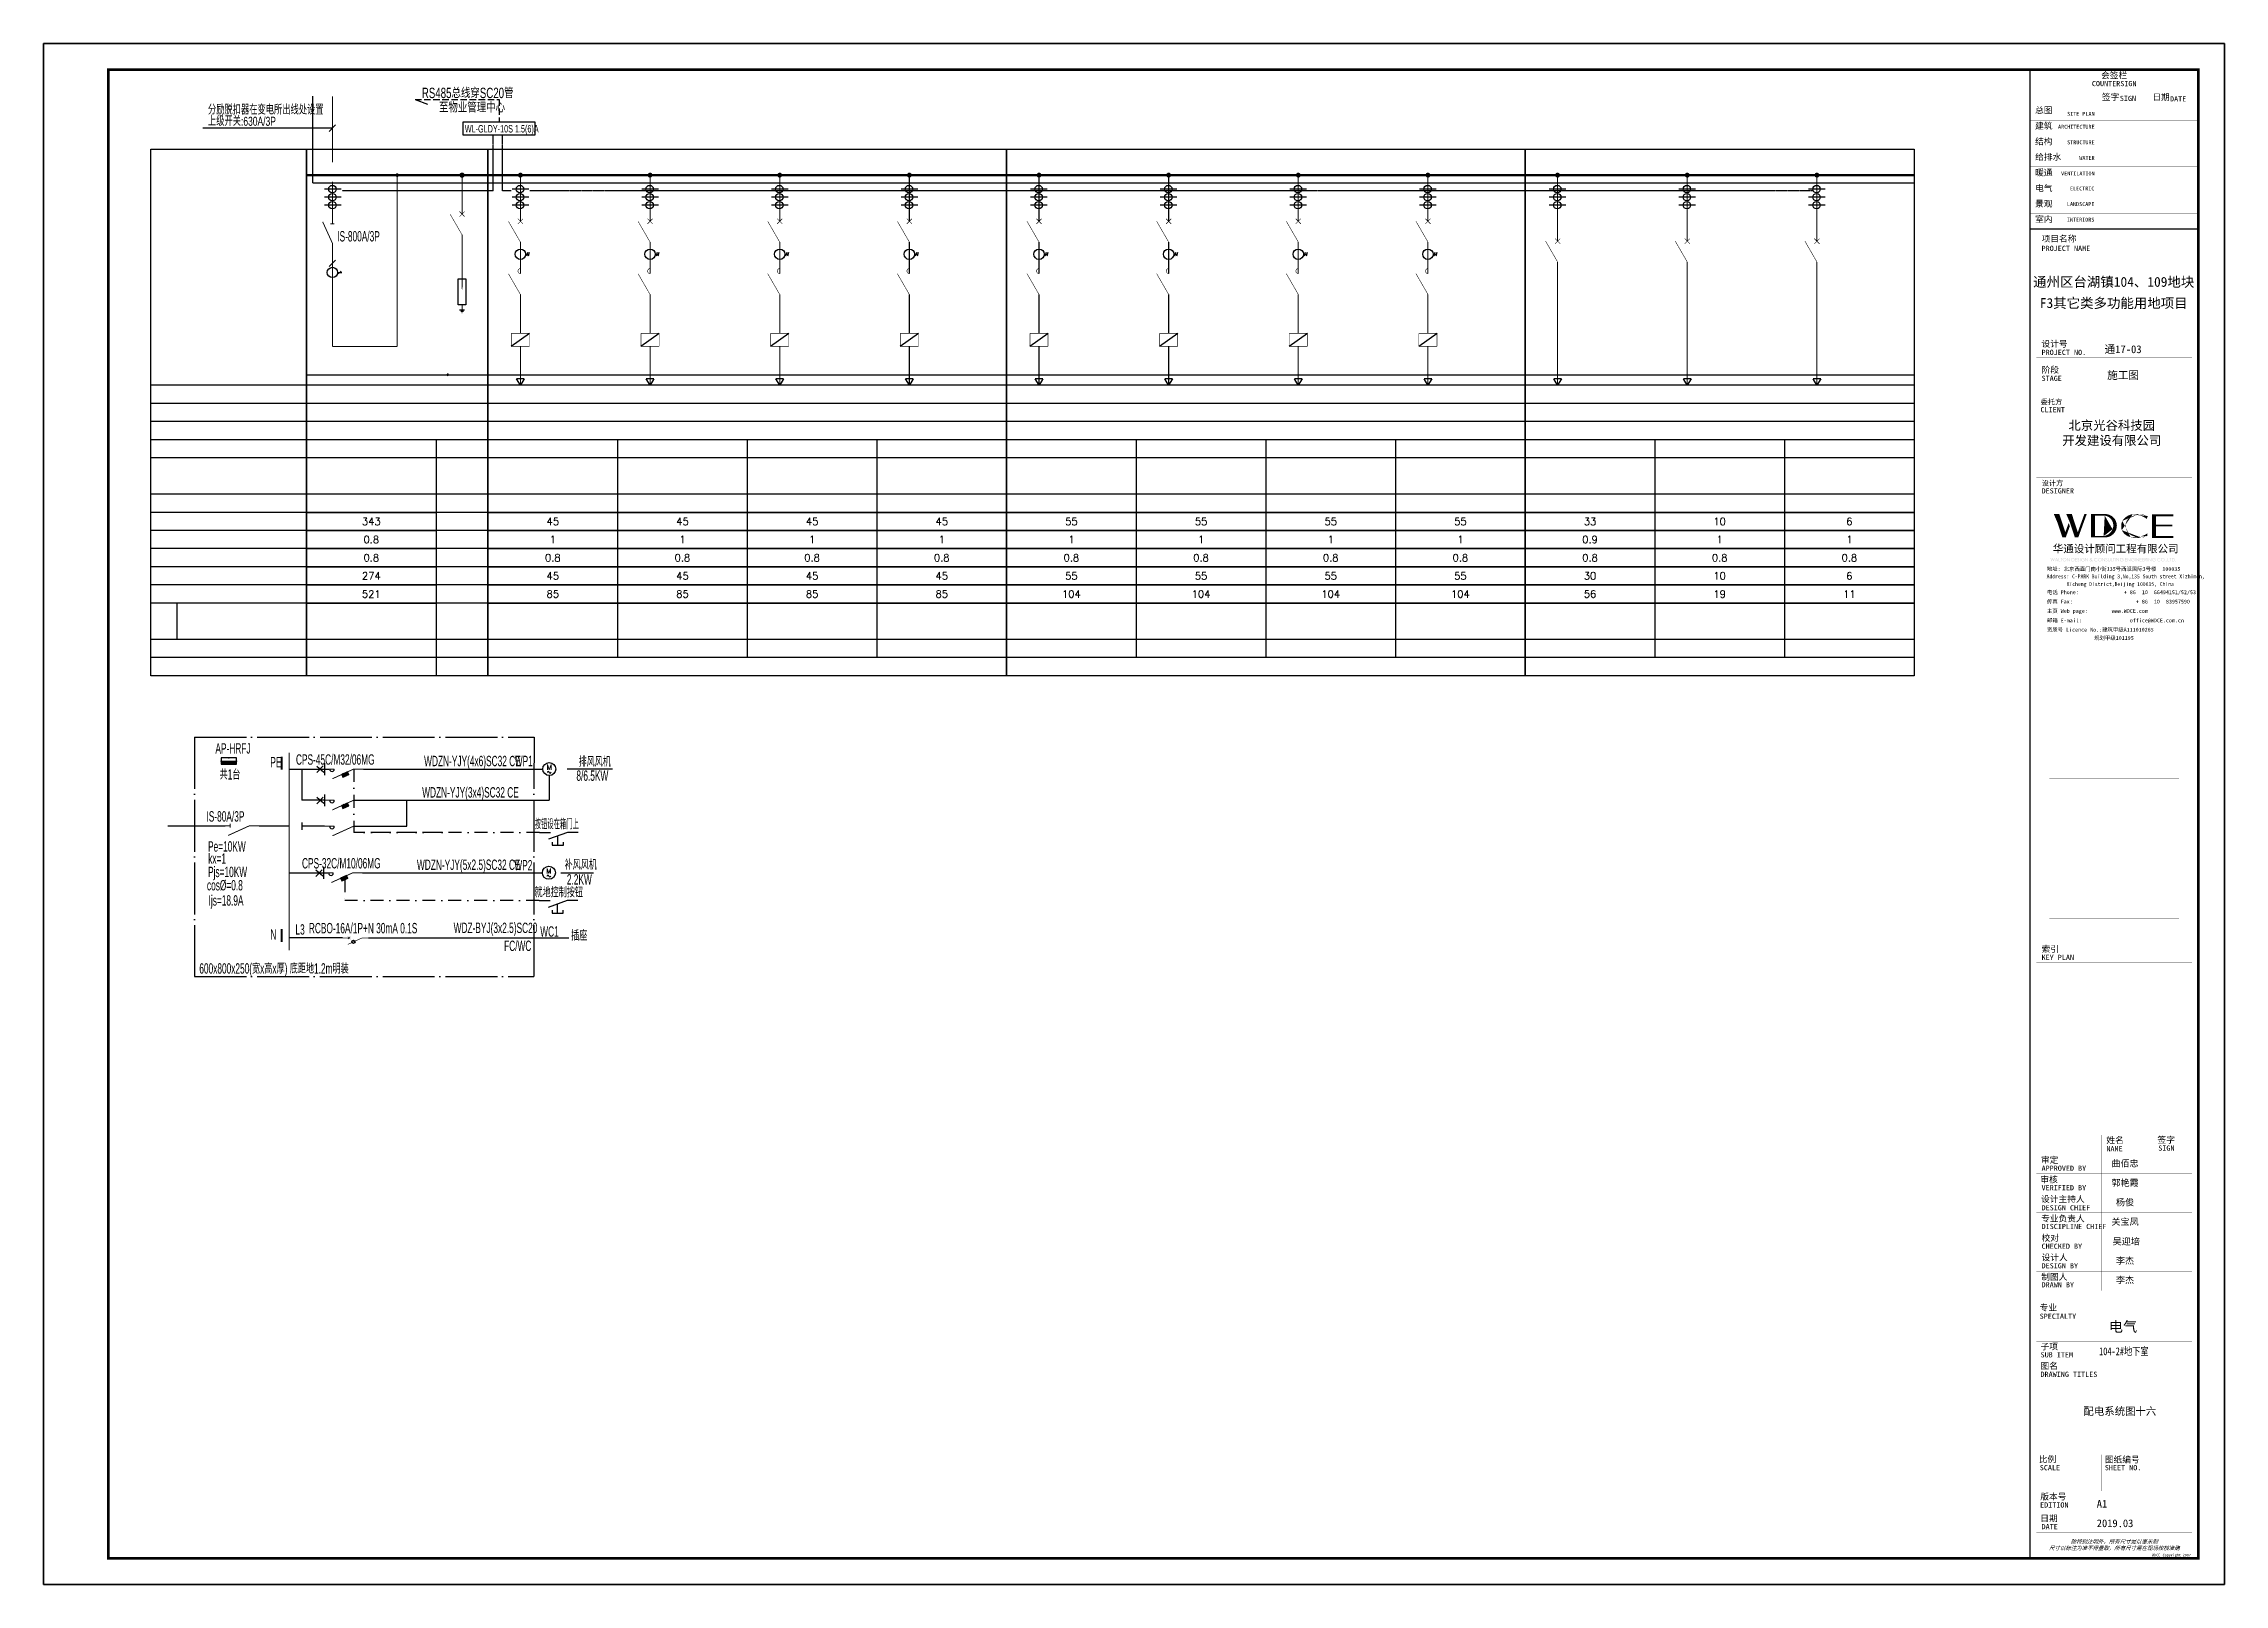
# Model space of a CAD drawing. Extents: x 776418 to 2076422, y -1170708 to 498544.
# Drawn here: x 908431 to 992531, y -1170708 to -1111308 of the extents above; entities that cross this region are included whole.
import ezdxf
from ezdxf.enums import TextEntityAlignment as Align

# ---------------------------------------------------------------- set-up
doc = ezdxf.new("R2010")
doc.units = 0
doc.header["$LTSCALE"] = 1000
doc.header["$MEASUREMENT"] = 0
for name, pattern in [('CENTER2', [1.125, 0.75, -0.125, 0.125, -0.125]), ('DASH', [0.35, 0.25, -0.1]), ('DASHDOT', [1, 0.5, -0.25, 0, -0.25]), ('DOTE', [2.42, 2, -0.2, 0.02, -0.2])]:
    doc.linetypes.add(name, pattern=pattern)
doc.layers.get('0').update_dxf_attribs({"linetype": 'CONTINUOUS'})
for name, color, linetype in [('D', 3, 'CONTINUOUS'), ('D-TEXT', 7, 'CONTINUOUS'), ('DIM-动力', 3, 'CONTINUOUS'), ('DIM-系统', 3, 'CONTINUOUS'), ('EL-TEXT', 3, 'CONTINUOUS'), ('ELEMENT', 3, 'CONTINUOUS'), ('EQUIP-动力', 3, 'CONTINUOUS'), ('EQUIP-箱柜', 3, 'CONTINUOUS'), ('SHEET_LINE', 6, 'CONTINUOUS'), ('SHEET_TEXT', 7, 'CONTINUOUS'), ('TEL_DIM', 3, 'CONTINUOUS'), ('TEL_TEXT', 3, 'CONTINUOUS'), ('TEL_TITLE', 7, 'CONTINUOUS'), ('WIRE', 4, 'CONTINUOUS'), ('WIRE-接地', 4, 'CONTINUOUS'), ('WIRE-控制', 4, 'DOTE'), ('WIRE-照明', 1, 'CONTINUOUS'), ('WIRE-系统', 4, 'CONTINUOUS'), ('WIRE-通讯', 4, 'CONTINUOUS'), ('字', 7, 'CONTINUOUS'), ('电气', 6, 'CONTINUOUS'), ('电气表格', 4, 'CONTINUOUS')]:
    doc.layers.add(name, color=color, linetype=linetype)
doc.layers.add('DIM_MODI', color=6, linetype='CONTINUOUS', plot=False)
doc.styles.add('_COMPLEX', font='ROS', dxfattribs={"width": 0.6, "bigfont": 'JD'})
doc.styles.add('_HZTXT', font='txt.shx', dxfattribs={"width": 0.8, "bigfont": 'HZTXT.shx'})
doc.styles.add('_JD', font='ros.shx', dxfattribs={"width": 0.8, "bigfont": 'JD.shx'})
doc.styles.add('_TCH_DIM', font='SIMPLEX', dxfattribs={"bigfont": 'GBCBIG'})
doc.styles.add('_TCH_LABEL', font='COMPLEX', dxfattribs={"bigfont": 'GBCBIG'})
doc.styles.add('_TEL_DIM', font='SIMPLEX', dxfattribs={"width": 0.7, "height": 3.5, "bigfont": 'HZTXT'})
doc.styles.get("Standard").update_dxf_attribs({"font": 'gbenor.shx', "bigfont": 'gbcbig.shx'})
doc.styles.add('TG_LINETYPE', font='SIMPLEX', dxfattribs={"width": 0.8, "height": 3, "bigfont": 'HZTXT'})
doc.styles.add('华文细黑', font='STXIHEI.TTF')
doc.linetypes.add('TG_接地', pattern='A,0.75,0,["/",TG_LINETYPE,S=0.05,R=-8.594367,X=-0.1,Y=-0.045],0.65,-0.13,0.13,-0.13', length=2)

msp = doc.modelspace()

# ---------------------------------------------------------------- texts
at = {"layer": 'D-TEXT', "style": '_JD', "width": 0.6}
for s, p in [('IS-800A/3P', (919756, -1118935)), ('AP-HRFJ', (915057, -1138678)), ('共1台', (915219, -1139681)), ('PE', (917176, -1139209)), ('IS-80A/3P', (914712, -1141299)), ('Pe=10KW', (914773, -1142458)), ('kx=1', (914779, -1142927)), ('CPS-32C/M10/06MG', (918396, -1143107)), ('WDZN-YJY(5x2.5)SC32 CE', (922828, -1143164)), ('WP2', (926584, -1143181)), ('补风风机', (928523, -1143158)), ('cos%%C=0.8', (914731, -1143954)), ('Pjs=10KW', (914773, -1143440)), ('2.2KW', (928610, -1143729, -124)), ('Ijs=18.9A', (914793, -1144539)), ('就地控制按钮', (927360, -1144222, 0)), ('WDZ-BYJ(3x2.5)SC20', (924244, -1145596)), ('N', (917176, -1145851)), ('FC/WC', (926190, -1146288)), ('600x800x250(宽x高x厚) 底距地1.2m明装', (914436, -1147162, 0))]:
    msp.add_text(s, height=400, rotation=359.99998, dxfattribs=at).set_placement(p)
at = {"layer": 'D-TEXT'}
for s, style, width, p in [('CPS-45C/M32/06MG', '_JD', 0.6, (918163, -1139107)), ('WDZN-YJY(4x6)SC32 CE', '_JD', 0.6, (923105, -1139165)), ('WP1', '_JD', 0.6, (926601, -1139164)), ('8/6.5KW', '_JD', 0.6, (928978, -1139729, -124)), ('排风风机', '_JD', 0.6, (929059, -1139188)), ('WDZN-YJY(3x4)SC32 CE', '_JD', 0.6, (923030, -1140373)), ('按钮设在箱门上', '_HZTXT', 0.45, (927371, -1141594, 0)), ('L3', '_JD', 0.6, (918144, -1145657)), ('RCBO-16A/1P+N 30mA 0.1S', '_JD', 0.6, (918661, -1145608)), ('WC1', '_JD', 0.6, (927583, -1145737)), ('插座', '_JD', 0.6, (928774, -1145889))]:
    msp.add_text(s, height=400, dxfattribs=dict(at, style=style, width=width)).set_placement(p)
at = {"layer": 'EL-TEXT', "style": '华文细黑'}
msp.add_text('配电系统图十六', height=294, dxfattribs=at).set_placement((987098, -1164179))
at = {"layer": 'SHEET_TEXT', "style": '华文细黑'}
msp.add_text('吴迎培', height=250, dxfattribs=at).set_placement((988223, -1157361), align=Align.TOP_LEFT)
for tag, p in [('曲佰忠', (988700, -1154353)), ('郭艳霞', (988700, -1155103)), ('杨俊', (988700, -1155853)), ('关宝凤', (988700, -1156603)), ('李杰', (988700, -1158103)), ('李杰', (988700, -1158853))]:
    msp.add_attdef(tag, text='', height=250, dxfattribs=at).set_placement(p, align=Align.TOP_CENTER)
at = {"layer": 'TEL_TEXT', "color": 7, "style": '_JD', "width": 0.7}
for s, height, p in [('RS485总线穿SC20管', 400, (923016, -1113408, 0)), ('至物业管理中心', 400, (923679, -1113964, 0)), ('WL-GLDY-10S 1.5(6)A', 288, (924675, -1114734, 0))]:
    msp.add_text(s, height=height, dxfattribs=at).set_placement(p)
at = {"layer": 'TEL_TEXT', "ltscale": 2, "style": '_COMPLEX', "width": 0.7}
for s, p in [('分励脱扣器在变电所出线处设置', (914769, -1114038, 116)), ('上级开关:630A/3P', (914769, -1114476, 116))]:
    msp.add_text(s, height=350, dxfattribs=at).set_placement(p)
at = {"layer": '字', "style": '华文细黑', "width": 0.75}
msp.add_text('104-2#地下室', height=300, dxfattribs=at).set_placement((987698, -1161872))

# ---------------------------------------------------------------- blocks, each defined once
blk = doc.blocks.new('*X12')
at = {"color": 0}
for p, q in [((-250, 33), (-183, 100)), ((-250, 68), (-218, 100)), ((-247, 0), (-147, 100)), ((-212, 0), (-112, 100)), ((-177, 0), (-77, 100)), ((-141, 0), (-41, 100)), ((-106, 0), (-6, 100)), ((-71, 0), (29, 100)), ((-35, 0), (65, 100)), ((0, 0), (100, 100)), ((35, 0), (135, 100)), ((71, 0), (171, 100)), ((106, 0), (206, 100)), ((141, 0), (241, 100)), ((177, 0), (250, 73)), ((212, 0), (250, 38)), ((247, 0), (250, 3))]:
    blk.add_line(p, q, dxfattribs=at)
blk = doc.blocks.new('$equip$00001414')
for p, q in [((0.75, 0.6), (-0.75, 0.6)), ((-0.75, 0.6), (-0.75, 0)), ((-0.75, 0.3), (0.75, 0.3)), ((-0.75, 0), (0.75, 0)), ((0.75, 0), (0.75, 0.6))]:
    blk.add_line(p, q)
at = {"const_width": 0.3}
blk.add_lwpolyline([(-0.75, 0.15), (0.75, 0.15)], dxfattribs=at)
for p in [(-0.75, 0.3), (0, 0.6), (0, 0), (0.75, 0.3)]:
    blk.add_point(p)
at = {"xscale": 0.00300000000061118, "yscale": 0.00300000000061118, "zscale": 0.00300000000061118}
blk.add_blockref('*X12', (0, 0), dxfattribs=at)
at = {"style": '_TCH_LABEL', "flags": 9}
blk.add_attdef('A', (0, 0), '', height=0.00002, dxfattribs=at)
blk = doc.blocks.new('$element$00000577')
at = {"const_width": 0.0233}
for points in [[(0, 0), (0, -0.25)], [(-0.25, -0.2), (0, -0.75), (0, -1)]]:
    blk.add_lwpolyline(points, dxfattribs=at)
blk.add_arc((-0.008, -0.192), 0.0589, 81.8699, 278.1301)
at = {"flags": 9}
blk.add_attdef('S', (0, 0), '', height=0.00000667, dxfattribs=at)
blk = doc.blocks.new('$element$00000544')
for points in [[(-0.25, -0.333), (-0.324, -0.333), (-0.324, -0.617), (-0.25, -0.617)], [(-0.324, -0.478), (-0.087, -0.478)], [(0, -1), (0, -0.721), (-0.176, -0.235)], [(0, 0), (0, -0.283)]]:
    blk.add_lwpolyline(points)
at = {"flags": 9}
blk.add_attdef('S', (0, 0), '', height=0.00000667, dxfattribs=at)
blk = doc.blocks.new('$equip$00001811')
blk.add_circle((0, 0), 0.5)
for centre, radius, start, end in [((-0.07, -0.27), 0.0768, 17.2272, 184.2164), ((0.07, -0.23), 0.0769, 197.2591, 5.1179)]:
    blk.add_arc(centre, radius, start, end)
at = {"color": 7, "style": '_TEL_DIM'}
blk.add_attdef('$TEXT$', text='', height=0.4, dxfattribs=at).set_placement((0, 0.14), align=Align.MIDDLE_CENTER)
at = {"color": 7, "style": '_TEL_DIM', "flags": 1}
blk.add_attdef('A', text='', height=0.00002, dxfattribs=at).set_placement((0, 0), align=Align.MIDDLE_CENTER)
blk = doc.blocks.new('$element$00000578')
at = {"const_width": 0.0233}
for points in [[(0, 0), (0, -0.25)], [(0, -1), (0, -0.75), (-0.25, -0.2)], [(-0.05, -0.25), (0.05, -0.25)]]:
    blk.add_lwpolyline(points, dxfattribs=at)
at = {"flags": 9}
blk.add_attdef('S', (0, 0), '', height=0.00000667, dxfattribs=at)
blk = doc.blocks.new('A$C47196D5D')
at = {"layer": 'ELEMENT'}
blk.add_line((700, 250), (0, -250), dxfattribs=at)
at = {"layer": 'ELEMENT', "const_width": 20}
for points in [[(0, 250), (700, 250)], [(0, -250), (0, 250)], [(700, 250), (700, -250)], [(700, -250), (0, -250)]]:
    blk.add_lwpolyline(points, dxfattribs=at)
blk = doc.blocks.new('断路器')
at = {"layer": 'ELEMENT', "const_width": 20}
for points in [[(-700, 100), (-900, -100)], [(-700, -100), (-900, 100)], [(0, 0), (-800, -462)]]:
    blk.add_lwpolyline(points, dxfattribs=at)
blk = doc.blocks.new('接触器')
at = {"layer": 'ELEMENT', "const_width": 20}
blk.add_lwpolyline([(-1000, 0, 0.934541), (-800, 0, -0.934541)], format="xyb", dxfattribs=at)
blk.add_lwpolyline([(0, 0), (-800, -462)], dxfattribs=at)
blk = doc.blocks.new('RCY45')
at = {"layer": 'D'}
for p, q in [((0, -2.5), (-1.5, 0)), ((1.5, 0), (-1.5, 0)), ((1.5, 0), (0, -2.5))]:
    blk.add_line(p, q, dxfattribs=at)
blk = doc.blocks.new('A$C678C1423')
at = {"layer": 'ELEMENT'}
for p, q in [((200, -3050, 353), (340, -3050, 353)), ((270, -2980, 353), (230, -3120, 353)), ((340, -2980, 353), (300, -3120, 353))]:
    blk.add_line(p, q, dxfattribs=at)
blk.add_circle((0, -3050, 353), 200, dxfattribs=at)
at = {"layer": 'WIRE-系统', "linetype": 'Continuous', "const_width": 90}
blk.add_lwpolyline([(50, 0, 1), (-50, 0, 1)], format="xyb", close=True, dxfattribs=at)
at = {"layer": 'WIRE-系统', "linetype": 'Continuous', "const_width": 40}
for points in [[(0, 0), (0, -1780)], [(0, -4600), (0, -6100)]]:
    blk.add_lwpolyline(points, dxfattribs=at)
for points, elevation in [([(0, -2580), (0, -3800)], 353), ([(0, -6600), (0, -8100)], -1858)]:
    blk.add_lwpolyline(points, dxfattribs=dict(at, elevation=elevation))
at = {"layer": 'DIM_MODI'}
blk.add_blockref('A$C47196D5D', (-350, -6350), dxfattribs=at)
at = {"layer": 'ELEMENT', "rotation": 270}
for name, p in [('断路器', (0, -2580, -1152)), ('接触器', (0, -4600, 353))]:
    blk.add_blockref(name, p, dxfattribs=at)
at = {"layer": '电气', "xscale": 96.8000000002794, "yscale": 96.8000000002794, "zscale": 96.8000000002794}
blk.add_blockref('RCY45', (0, -7858, 353), dxfattribs=at)
blk = doc.blocks.new('*T148')
at = {"color": 0, "linetype": 'ByBlock', "lineweight": -2, "transparency": 16777216}
for p, q in [((0, 0), (5000, 0)), ((0, 0), (0, -3500)), ((5000, 0), (5000, -3500)), ((0, -700), (5000, -700)), ((0, -1400), (5000, -1400)), ((0, -2100), (5000, -2100)), ((0, -2800), (5000, -2800)), ((0, -3500), (5000, -3500))]:
    blk.add_line(p, q, dxfattribs=at)
at = {"color": 0, "transparency": 16777216, "char_height": 280, "width": 4999.88, "attachment_point": 5, "style": '_TCH_DIM'}
for s, insert in [('45', (2500, -350)), ('0.8', (2500, -1750)), ('1', (2500, -1050)), ('45', (2500, -2450)), ('85', (2500, -3150))]:
    blk.add_mtext(s, dxfattribs=dict(at, insert=insert))
blk = doc.blocks.new('*T149')
at = {"color": 0, "linetype": 'ByBlock', "lineweight": -2, "transparency": 16777216}
for p, q in [((0, 0), (5000, 0)), ((0, 0), (0, -3500)), ((5000, 0), (5000, -3500)), ((0, -700), (5000, -700)), ((0, -1400), (5000, -1400)), ((0, -2100), (5000, -2100)), ((0, -2800), (5000, -2800)), ((0, -3500), (5000, -3500))]:
    blk.add_line(p, q, dxfattribs=at)
at = {"color": 0, "transparency": 16777216, "char_height": 280, "width": 4999.88, "attachment_point": 5, "style": '_TCH_DIM'}
for s, insert in [('55', (2500, -350)), ('0.8', (2500, -1750)), ('1', (2500, -1050)), ('55', (2500, -2450)), ('104', (2500, -3150))]:
    blk.add_mtext(s, dxfattribs=dict(at, insert=insert))
blk = doc.blocks.new('*T150')
at = {"color": 0, "linetype": 'ByBlock', "lineweight": -2, "transparency": 16777216}
for p, q in [((0, 0), (5000, 0)), ((0, 0), (0, -3500)), ((5000, 0), (5000, -3500)), ((0, -700), (5000, -700)), ((0, -1400), (5000, -1400)), ((0, -2100), (5000, -2100)), ((0, -2800), (5000, -2800)), ((0, -3500), (5000, -3500))]:
    blk.add_line(p, q, dxfattribs=at)
at = {"color": 0, "transparency": 16777216, "char_height": 280, "width": 4999.88, "attachment_point": 5, "style": '_TCH_DIM'}
for s, insert in [('343', (2500, -350)), ('0.8', (2500, -1050)), ('0.8', (2500, -1750)), ('274', (2500, -2450)), ('521', (2500, -3150))]:
    blk.add_mtext(s, dxfattribs=dict(at, insert=insert))
blk = doc.blocks.new('*T151')
at = {"color": 0, "linetype": 'ByBlock', "lineweight": -2, "transparency": 16777216}
for p, q in [((0, 0), (5000, 0)), ((0, 0), (0, -3500)), ((5000, 0), (5000, -3500)), ((0, -700), (5000, -700)), ((0, -1400), (5000, -1400)), ((0, -2100), (5000, -2100)), ((0, -2800), (5000, -2800)), ((0, -3500), (5000, -3500))]:
    blk.add_line(p, q, dxfattribs=at)
at = {"color": 0, "transparency": 16777216, "char_height": 280, "width": 4999.88, "attachment_point": 5, "style": '_TCH_DIM'}
for s, insert in [('10', (2500, -350)), ('0.8', (2500, -1750)), ('1', (2500, -1050)), ('10', (2500, -2450)), ('19', (2500, -3150))]:
    blk.add_mtext(s, dxfattribs=dict(at, insert=insert))
blk = doc.blocks.new('*T152')
at = {"color": 0, "linetype": 'ByBlock', "lineweight": -2, "transparency": 16777216}
for p, q in [((0, 0), (5000, 0)), ((0, 0), (0, -3500)), ((5000, 0), (5000, -3500)), ((0, -700), (5000, -700)), ((0, -1400), (5000, -1400)), ((0, -2100), (5000, -2100)), ((0, -2800), (5000, -2800)), ((0, -3500), (5000, -3500))]:
    blk.add_line(p, q, dxfattribs=at)
at = {"color": 0, "transparency": 16777216, "char_height": 280, "width": 4999.88, "attachment_point": 5, "style": '_TCH_DIM'}
for s, insert in [('33', (2500, -350)), ('0.9', (2500, -1050)), ('0.8', (2500, -1750)), ('30', (2500, -2450)), ('56', (2500, -3150))]:
    blk.add_mtext(s, dxfattribs=dict(at, insert=insert))
blk = doc.blocks.new('*T153')
at = {"color": 0, "linetype": 'ByBlock', "lineweight": -2, "transparency": 16777216}
for p, q in [((0, 0), (5000, 0)), ((0, 0), (0, -3500)), ((5000, 0), (5000, -3500)), ((0, -700), (5000, -700)), ((0, -1400), (5000, -1400)), ((0, -2100), (5000, -2100)), ((0, -2800), (5000, -2800)), ((0, -3500), (5000, -3500))]:
    blk.add_line(p, q, dxfattribs=at)
at = {"color": 0, "transparency": 16777216, "char_height": 280, "width": 4999.88, "attachment_point": 5, "style": '_TCH_DIM'}
for s, insert in [('45', (2500, -350)), ('0.8', (2500, -1750)), ('1', (2500, -1050)), ('45', (2500, -2450)), ('85', (2500, -3150))]:
    blk.add_mtext(s, dxfattribs=dict(at, insert=insert))
blk = doc.blocks.new('*T154')
at = {"color": 0, "linetype": 'ByBlock', "lineweight": -2, "transparency": 16777216}
for p, q in [((0, 0), (5000, 0)), ((0, 0), (0, -3500)), ((5000, 0), (5000, -3500)), ((0, -700), (5000, -700)), ((0, -1400), (5000, -1400)), ((0, -2100), (5000, -2100)), ((0, -2800), (5000, -2800)), ((0, -3500), (5000, -3500))]:
    blk.add_line(p, q, dxfattribs=at)
at = {"color": 0, "transparency": 16777216, "char_height": 280, "width": 4999.88, "attachment_point": 5, "style": '_TCH_DIM'}
for s, insert in [('45', (2500, -350)), ('0.8', (2500, -1750)), ('1', (2500, -1050)), ('45', (2500, -2450)), ('85', (2500, -3150))]:
    blk.add_mtext(s, dxfattribs=dict(at, insert=insert))
blk = doc.blocks.new('*T144')
at = {"color": 0, "linetype": 'ByBlock', "lineweight": -2, "transparency": 16777216}
for p, q in [((0, 0), (5000, 0)), ((0, 0), (0, -3500)), ((5000, 0), (5000, -3500)), ((0, -700), (5000, -700)), ((0, -1400), (5000, -1400)), ((0, -2100), (5000, -2100)), ((0, -2800), (5000, -2800)), ((0, -3500), (5000, -3500))]:
    blk.add_line(p, q, dxfattribs=at)
at = {"color": 0, "transparency": 16777216, "char_height": 280, "width": 4999.88, "attachment_point": 5, "style": '_TCH_DIM'}
for s, insert in [('45', (2500, -350)), ('0.8', (2500, -1750)), ('1', (2500, -1050)), ('45', (2500, -2450)), ('85', (2500, -3150))]:
    blk.add_mtext(s, dxfattribs=dict(at, insert=insert))
blk = doc.blocks.new('*T145')
at = {"color": 0, "linetype": 'ByBlock', "lineweight": -2, "transparency": 16777216}
for p, q in [((0, 0), (5000, 0)), ((0, 0), (0, -3500)), ((5000, 0), (5000, -3500)), ((0, -700), (5000, -700)), ((0, -1400), (5000, -1400)), ((0, -2100), (5000, -2100)), ((0, -2800), (5000, -2800)), ((0, -3500), (5000, -3500))]:
    blk.add_line(p, q, dxfattribs=at)
at = {"color": 0, "transparency": 16777216, "char_height": 280, "width": 4999.88, "attachment_point": 5, "style": '_TCH_DIM'}
for s, insert in [('55', (2500, -350)), ('0.8', (2500, -1750)), ('1', (2500, -1050)), ('55', (2500, -2450)), ('104', (2500, -3150))]:
    blk.add_mtext(s, dxfattribs=dict(at, insert=insert))
blk = doc.blocks.new('*T146')
at = {"color": 0, "linetype": 'ByBlock', "lineweight": -2, "transparency": 16777216}
for p, q in [((0, 0), (5000, 0)), ((0, 0), (0, -3500)), ((5000, 0), (5000, -3500)), ((0, -700), (5000, -700)), ((0, -1400), (5000, -1400)), ((0, -2100), (5000, -2100)), ((0, -2800), (5000, -2800)), ((0, -3500), (5000, -3500))]:
    blk.add_line(p, q, dxfattribs=at)
at = {"color": 0, "transparency": 16777216, "char_height": 280, "width": 4999.88, "attachment_point": 5, "style": '_TCH_DIM'}
for s, insert in [('55', (2500, -350)), ('0.8', (2500, -1750)), ('1', (2500, -1050)), ('55', (2500, -2450)), ('104', (2500, -3150))]:
    blk.add_mtext(s, dxfattribs=dict(at, insert=insert))
blk = doc.blocks.new('*T147')
at = {"color": 0, "linetype": 'ByBlock', "lineweight": -2, "transparency": 16777216}
for p, q in [((0, 0), (5000, 0)), ((0, 0), (0, -3500)), ((5000, 0), (5000, -3500)), ((0, -700), (5000, -700)), ((0, -1400), (5000, -1400)), ((0, -2100), (5000, -2100)), ((0, -2800), (5000, -2800)), ((0, -3500), (5000, -3500))]:
    blk.add_line(p, q, dxfattribs=at)
at = {"color": 0, "transparency": 16777216, "char_height": 280, "width": 4999.88, "attachment_point": 5, "style": '_TCH_DIM'}
for s, insert in [('55', (2500, -350)), ('0.8', (2500, -1750)), ('1', (2500, -1050)), ('55', (2500, -2450)), ('104', (2500, -3150))]:
    blk.add_mtext(s, dxfattribs=dict(at, insert=insert))
blk = doc.blocks.new('$element$00000525')
at = {"const_width": 0.0233}
for points in [[(0, 0), (0, -0.25)], [(-0.25, -0.2), (0, -0.75), (0, -1)], [(-0.047, -0.203), (0.047, -0.297)], [(0.047, -0.203), (-0.047, -0.297)]]:
    blk.add_lwpolyline(points, dxfattribs=at)
blk.add_circle((-0.151, -0.417), 0.0615)
at = {"flags": 9}
blk.add_attdef('S', (0, 0), '', height=0.00000667, dxfattribs=at)
blk = doc.blocks.new('A$C00115E70')
at = {"layer": 'WIRE-通讯', "ltscale": 0.001}
blk.add_lwpolyline([(-84100, 59400), (0, 59400), (0, 0), (-84100, 0)], close=True, dxfattribs=at)
blk = doc.blocks.new('WDCE Copyright200X')
at = {"const_width": 0.016}
blk.add_lwpolyline([(-10.6, 1.26, 1), (-11.4, 1.26, 1)], format="xyb", close=True, dxfattribs=at)
at = {"style": '华文细黑'}
for s, p in [('WDCE ', (-11.46, 0.5)), ('     Copyright ', (-3.51, 0.5))]:
    blk.add_text(s, height=1, dxfattribs=at).set_placement(p, align=Align.BOTTOM_RIGHT)
blk.add_text('c', height=0.6, dxfattribs=at).set_placement((-11.04, 1.35), align=Align.MIDDLE_CENTER)
blk.add_attdef('200X', text='', height=1, dxfattribs=at).set_placement((-0.45, 0.5), align=Align.BOTTOM_RIGHT)
blk = doc.blocks.new('A$C69861949')
at = {"ltscale": 0.001}
h = blk.add_hatch(color=1, dxfattribs=at)
edge = h.paths.add_edge_path()
edge.add_line((6.19, 4.5), (5.72, 5.69))
edge.add_line((5.72, 5.69), (4.44, 2.16))
edge.add_line((4.44, 2.16), (2.13, 9.19))
edge.add_line((2.13, 9.19), (0, 9.19))
edge.add_arc((-16.38, 0.19), 18.69, 17.58721, 28.77623, ccw=False)
edge.add_line((1.43, 5.84), (3.29, 0.2))
edge.add_line((3.29, 0.2), (4.63, 0.2))
edge.add_line((4.63, 0.2), (6.19, 4.5))
h = blk.add_hatch(color=256, dxfattribs=at)
edge = h.paths.add_edge_path()
edge.add_line((12.68, 9.16), (11.78, 9.16))
edge.add_line((11.78, 9.16), (9.25, 2.16))
edge.add_line((9.25, 2.16), (6.94, 9.19))
edge.add_line((6.94, 9.19), (4.81, 9.19))
edge.add_arc((-11.57, 0.19), 18.69, 17.58721, 28.77623, ccw=False)
edge.add_line((6.25, 5.84), (8.1, 0.2))
edge.add_line((8.1, 0.2), (9.45, 0.2))
edge.add_line((9.45, 0.2), (12.68, 9.16))
h = blk.add_hatch(color=256, dxfattribs=at)
edge = h.paths.add_edge_path(flags=16)
edge.add_line((15.83, 8.57), (19.63, 8.57))
edge.add_arc((19.17, 4.82), 3.78, -23.14183, 82.94423, ccw=False)
edge.add_arc((18.56, 5.02), 4.42, 278.68499, 337.52631, ccw=False)
edge.add_line((19.22, 0.65), (15.83, 0.65))
edge.add_line((15.83, 0.65), (15.83, 8.57))
edge = h.paths.add_edge_path()
edge.add_line((19.82, 9.18), (14.31, 9.18))
edge.add_line((14.31, 9.18), (14.31, 0.18))
edge.add_line((14.31, 0.18), (19.82, 0.18))
edge.add_arc((19.82, 4.68), 4.5, 270, 450)
h = blk.add_hatch(color=256, dxfattribs=at)
edge = h.paths.add_edge_path()
edge.add_arc((32.12, 5.29), 4.85, 246.03927, 272.69016)
edge.add_arc((32.04, 6.93), 6.49, 272.70718, 286.02076)
edge.add_arc((32.38, 6.77), 6.25, 283.4194, 305.53004)
edge.add_line((36.01, 1.68), (36.01, 0.69))
edge.add_arc((32.99, 7.2), 7.17, 276.4266, 294.9218, ccw=False)
edge.add_arc((32.35, 12.88), 12.89, 257.71776, 276.4266, ccw=False)
edge.add_arc((30.66, 5.12), 4.95, 205.78561, 257.71776, ccw=False)
edge.add_arc((31.4, 4.47), 5.41, 157.62793, 196.11384, ccw=False)
edge.add_arc((31.4, 3.21), 6.01, 98.7561, 146.4478, ccw=False)
edge.add_arc((31.98, -1.34), 10.59, 83.99714, 98.11605, ccw=False)
edge.add_arc((32.42, 0.85), 8.38, 63.15797, 85.43526, ccw=False)
edge.add_line((36.21, 8.32), (35.86, 7.28))
edge.add_arc((31.06, 1.12), 7.81, 52.02624, 73.21555)
edge.add_arc((32.2, 4.92), 3.84, 73.21555, 96.60398)
edge.add_arc((32.39, 3.31), 5.47, 96.60398, 125.54997)
edge.add_arc((31.35, 4.76), 3.68, 125.54997, 164.03)
edge.add_arc((31.71, 4.66), 4.06, 164.03, 213.62566)
edge.add_arc((31.98, 4.83), 4.37, 213.62566, 245.27195)
blk.add_hatch(color=256, dxfattribs=at).paths.add_polyline_path([(45.65, 5.06), (39.44, 5.06), (39.44, 8.3), (46.09, 8.3), (46.09, 9.01), (37.82, 9.01), (37.82, 0), (46.09, 0), (46.09, 0.7), (39.44, 0.7), (39.44, 4.41), (45.65, 4.41)])
blk = doc.blocks.new('A$C51FB5BAD')
at = {"layer": 'SHEET_TEXT'}
h = blk.add_hatch(color=256, dxfattribs=at)
h.paths.add_polyline_path([(-886, -18950), (-883, -18943), (-875, -18940), (-867, -18943), (-864, -18950), (-867, -18958), (-875, -18961), (-883, -18958)])
h.paths.add_polyline_path([(-994, -18829), (-1021, -18829), (-1021, -18959), (-980, -18959), (-972, -18959), (-959, -18957), (-949, -18955), (-941, -18951), (-1009, -18947), (-1009, -18842), (-999, -18842), (-943, -18838), (-954, -18833), (-959, -18832), (-968, -18830), (-980, -18829)])
h.paths.add_polyline_path([(-943, -18838), (-999, -18842), (-997, -18842), (-984, -18842), (-973, -18843), (-964, -18844), (-963, -18844), (-952, -18848), (-943, -18854), (-943, -18854), (-935, -18862), (-930, -18872), (-929, -18874), (-926, -18884), (-925, -18896), (-925, -18896), (-926, -18908), (-929, -18918), (-934, -18927), (-941, -18935), (-949, -18941), (-959, -18944), (-960, -18944), (-968, -18946), (-980, -18946), (-994, -18947), (-1009, -18947), (-941, -18951), (-933, -18946), (-926, -18938), (-919, -18929), (-919, -18928), (-915, -18918), (-913, -18907), (-912, -18896), (-912, -18889), (-914, -18878), (-917, -18868), (-918, -18864), (-924, -18854), (-931, -18846), (-934, -18844)])
h.paths.add_polyline_path([(-1040, -18829), (-1111, -18829), (-1111, -18842), (-1082, -18842), (-1082, -18959), (-1069, -18959), (-1069, -18842), (-1040, -18842)])
h.paths.add_polyline_path([(-1168, -18829), (-1181, -18829), (-1181, -18959), (-1118, -18959), (-1118, -18946), (-1168, -18946)])
h.paths.add_polyline_path([(-1221, -18935), (-1209, -18941), (-1227, -18974), (-1236, -18970)])
h.paths.add_polyline_path([(-1281, -18950), (-1277, -18943), (-1270, -18940), (-1262, -18943), (-1259, -18950), (-1262, -18958), (-1270, -18961), (-1277, -18958)])
h.paths.add_polyline_path([(-1377, -18826), (-1378, -18826), (-1390, -18827), (-1400, -18830), (-1410, -18835), (-1412, -18836), (-1376, -18838), (-1365, -18839), (-1355, -18842), (-1346, -18848), (-1337, -18855), (-1330, -18863), (-1325, -18872), (-1322, -18883), (-1321, -18894), (-1321, -18894), (-1322, -18906), (-1325, -18916), (-1330, -18925), (-1337, -18934), (-1345, -18941), (-1354, -18946), (-1365, -18949), (-1376, -18949), (-1339, -18952), (-1330, -18945), (-1323, -18938), (-1316, -18928), (-1315, -18926), (-1311, -18916), (-1308, -18905), (-1307, -18894), (-1307, -18891), (-1309, -18880), (-1312, -18870), (-1316, -18860), (-1318, -18857), (-1324, -18849), (-1332, -18841), (-1341, -18835), (-1344, -18833), (-1354, -18829), (-1365, -18827)])
h.paths.add_polyline_path([(-1412, -18836), (-1421, -18843), (-1429, -18851), (-1435, -18860), (-1436, -18862), (-1441, -18873), (-1443, -18883), (-1444, -18895), (-1444, -18897), (-1443, -18908), (-1440, -18919), (-1435, -18929), (-1434, -18930), (-1427, -18939), (-1419, -18947), (-1410, -18953), (-1407, -18954), (-1397, -18959), (-1387, -18961), (-1375, -18962), (-1373, -18962), (-1362, -18961), (-1351, -18958), (-1341, -18953), (-1339, -18952), (-1376, -18949), (-1386, -18949), (-1396, -18946), (-1406, -18941), (-1414, -18933), (-1421, -18925), (-1426, -18916), (-1429, -18906), (-1431, -18895), (-1431, -18894), (-1429, -18883), (-1426, -18873), (-1422, -18863), (-1415, -18855), (-1407, -18848), (-1398, -18843), (-1387, -18840), (-1376, -18838)])
h.paths.add_polyline_path([(-1521, -18826), (-1525, -18826), (-1536, -18827), (-1547, -18830), (-1557, -18835), (-1559, -18836), (-1521, -18838), (-1511, -18839), (-1500, -18842), (-1491, -18846), (-1482, -18853), (-1474, -18861), (-1464, -18853), (-1471, -18846), (-1479, -18839), (-1489, -18833), (-1499, -18829), (-1510, -18827)])
h.paths.add_polyline_path([(-1559, -18836), (-1568, -18842), (-1576, -18850), (-1582, -18859), (-1583, -18861), (-1588, -18871), (-1590, -18882), (-1591, -18893), (-1590, -18905), (-1588, -18915), (-1584, -18925), (-1579, -18934), (-1571, -18943), (-1571, -18943), (-1563, -18950), (-1520, -18950), (-1521, -18950), (-1533, -18949), (-1543, -18946), (-1553, -18941), (-1561, -18934), (-1561, -18934), (-1568, -18925), (-1574, -18916), (-1576, -18906), (-1577, -18894), (-1577, -18894), (-1576, -18883), (-1573, -18873), (-1568, -18863), (-1561, -18855), (-1560, -18855), (-1552, -18848), (-1542, -18843), (-1532, -18840), (-1521, -18838)])
h.paths.add_polyline_path([(-1474, -18929), (-1481, -18935), (-1489, -18941), (-1499, -18946), (-1509, -18949), (-1520, -18950), (-1563, -18950), (-1554, -18955), (-1544, -18959), (-1533, -18961), (-1521, -18962), (-1510, -18961), (-1499, -18959), (-1489, -18955), (-1481, -18951), (-1472, -18945), (-1464, -18936)])
h.paths.add_polyline_path([(-1713, -18826), (-1715, -18826), (-1727, -18827), (-1737, -18829), (-1747, -18833), (-1756, -18839), (-1764, -18846), (-1770, -18853), (-1776, -18862), (-1781, -18872), (-1783, -18883), (-1784, -18894), (-1784, -18903), (-1781, -18914), (-1777, -18924), (-1771, -18933), (-1764, -18942), (-1761, -18944), (-1753, -18951), (-1711, -18950), (-1714, -18950), (-1725, -18948), (-1735, -18945), (-1745, -18940), (-1753, -18933), (-1754, -18933), (-1761, -18924), (-1766, -18914), (-1769, -18904), (-1770, -18893), (-1770, -18887), (-1768, -18876), (-1763, -18866), (-1759, -18860), (-1751, -18852), (-1741, -18846), (-1734, -18843), (-1723, -18840), (-1712, -18839), (-1672, -18837), (-1681, -18832), (-1692, -18829), (-1702, -18827)])
h.paths.add_polyline_path([(-1672, -18837), (-1712, -18839), (-1709, -18839), (-1698, -18841), (-1687, -18844), (-1681, -18847), (-1672, -18853), (-1663, -18860), (-1654, -18851), (-1654, -18851), (-1663, -18843)])
h.paths.add_polyline_path([(-1646, -18897), (-1702, -18897), (-1702, -18909), (-1660, -18909), (-1661, -18911), (-1664, -18922), (-1669, -18931), (-1677, -18939), (-1679, -18941), (-1689, -18946), (-1699, -18949), (-1711, -18950), (-1753, -18951), (-1744, -18956), (-1734, -18959), (-1723, -18961), (-1711, -18962), (-1703, -18962), (-1692, -18960), (-1681, -18957), (-1672, -18951), (-1664, -18945), (-1659, -18938), (-1653, -18930), (-1649, -18920), (-1647, -18909)])
h.paths.add_polyline_path([(-1918, -18829), (-1908, -18861), (-1822, -18959), (-1832, -18929)])
h.paths.add_polyline_path([(-1918, -18829), (-1921, -18829), (-1921, -18959), (-1908, -18959), (-1908, -18861)])
h.paths.add_polyline_path([(-1819, -18829), (-1832, -18829), (-1832, -18929), (-1822, -18959), (-1819, -18959)])
h.paths.add_polyline_path([(-1964, -18829), (-1951, -18829), (-1951, -18959), (-1964, -18959)])
h.paths.add_polyline_path([(-2045, -18829), (-2071, -18829), (-2071, -18959), (-2058, -18959), (-2058, -18899), (-2051, -18899), (-2020, -18898), (-2010, -18895), (-2002, -18890), (-2058, -18886), (-2058, -18842), (-2035, -18842), (-2002, -18837), (-2005, -18835), (-2016, -18831), (-2021, -18830), (-2031, -18829)])
h.paths.add_polyline_path([(-2002, -18837), (-2035, -18842), (-2032, -18842), (-2020, -18843), (-2011, -18847), (-2006, -18853), (-2004, -18864), (-2005, -18873), (-2011, -18881), (-2013, -18882), (-2023, -18885), (-2036, -18886), (-2058, -18886), (-2002, -18890), (-1996, -18884), (-1991, -18875), (-1990, -18864), (-1990, -18859), (-1993, -18849), (-1995, -18846)])
h.paths.add_polyline_path([(-2020, -18898), (-2051, -18899), (-2035, -18899), (-2032, -18899)], flags=17)
h.paths.add_polyline_path([(-2051, -18899), (-2004, -18959), (-1988, -18959), (-2035, -18899)])
h.paths.add_polyline_path([(-2094, -18829), (-2169, -18829), (-2169, -18959), (-2095, -18959), (-2095, -18946), (-2156, -18946), (-2156, -18895), (-2095, -18895), (-2095, -18882), (-2156, -18882), (-2156, -18842), (-2094, -18842)])
h.paths.add_polyline_path([(-2191, -18829), (-2265, -18829), (-2265, -18959), (-2192, -18959), (-2192, -18946), (-2252, -18946), (-2252, -18895), (-2192, -18895), (-2192, -18882), (-2252, -18882), (-2252, -18842), (-2191, -18842)])
h.paths.add_polyline_path([(-2396, -18829), (-2386, -18861), (-2300, -18959), (-2310, -18929)])
h.paths.add_polyline_path([(-2396, -18829), (-2399, -18829), (-2399, -18959), (-2386, -18959), (-2386, -18861)])
h.paths.add_polyline_path([(-2297, -18829), (-2310, -18829), (-2310, -18929), (-2300, -18959), (-2297, -18959)])
h.paths.add_polyline_path([(-2442, -18829), (-2429, -18829), (-2429, -18959), (-2442, -18959)])
h.paths.add_polyline_path([(-2523, -18826), (-2525, -18826), (-2536, -18827), (-2547, -18829), (-2557, -18833), (-2566, -18839), (-2574, -18846), (-2580, -18853), (-2586, -18862), (-2590, -18872), (-2593, -18883), (-2594, -18894), (-2593, -18903), (-2591, -18914), (-2587, -18924), (-2581, -18933), (-2574, -18942), (-2571, -18944), (-2563, -18951), (-2520, -18950), (-2524, -18950), (-2535, -18948), (-2545, -18945), (-2554, -18940), (-2563, -18933), (-2563, -18933), (-2571, -18924), (-2576, -18914), (-2579, -18904), (-2580, -18893), (-2580, -18887), (-2577, -18876), (-2572, -18866), (-2568, -18860), (-2560, -18852), (-2551, -18846), (-2544, -18843), (-2533, -18840), (-2522, -18839), (-2482, -18837), (-2491, -18832), (-2501, -18829), (-2512, -18827)])
h.paths.add_polyline_path([(-2482, -18837), (-2522, -18839), (-2519, -18839), (-2508, -18841), (-2497, -18844), (-2491, -18847), (-2482, -18853), (-2473, -18860), (-2463, -18851), (-2463, -18851), (-2472, -18843)])
h.paths.add_polyline_path([(-2455, -18897), (-2511, -18897), (-2511, -18909), (-2470, -18909), (-2470, -18911), (-2474, -18922), (-2479, -18931), (-2487, -18939), (-2489, -18941), (-2498, -18946), (-2509, -18949), (-2520, -18950), (-2563, -18951), (-2554, -18956), (-2544, -18959), (-2533, -18961), (-2521, -18962), (-2513, -18962), (-2501, -18960), (-2491, -18957), (-2482, -18951), (-2474, -18945), (-2468, -18938), (-2463, -18930), (-2459, -18920), (-2456, -18909)])
h.paths.add_polyline_path([(-2728, -18829), (-2718, -18861), (-2632, -18959), (-2642, -18929)])
h.paths.add_polyline_path([(-2728, -18829), (-2731, -18829), (-2731, -18959), (-2718, -18959), (-2718, -18861)])
h.paths.add_polyline_path([(-2629, -18829), (-2642, -18829), (-2642, -18929), (-2632, -18959), (-2629, -18959)])
h.paths.add_polyline_path([(-2753, -18829), (-2828, -18829), (-2828, -18959), (-2754, -18959), (-2754, -18946), (-2815, -18946), (-2815, -18895), (-2754, -18895), (-2754, -18882), (-2815, -18882), (-2815, -18842), (-2753, -18842)])
h.paths.add_polyline_path([(-2956, -18826), (-2958, -18826), (-2969, -18827), (-2980, -18829), (-2990, -18833), (-2999, -18839), (-3007, -18846), (-3013, -18853), (-3019, -18862), (-3023, -18872), (-3026, -18883), (-3027, -18894), (-3026, -18903), (-3024, -18914), (-3020, -18924), (-3014, -18933), (-3007, -18942), (-3004, -18944), (-2996, -18951), (-2953, -18950), (-2957, -18950), (-2968, -18948), (-2978, -18945), (-2988, -18940), (-2996, -18933), (-2996, -18933), (-3004, -18924), (-3009, -18914), (-3012, -18904), (-3013, -18893), (-3013, -18887), (-3010, -18876), (-3005, -18866), (-3001, -18860), (-2994, -18852), (-2984, -18846), (-2977, -18843), (-2966, -18840), (-2955, -18839), (-2915, -18837), (-2924, -18832), (-2934, -18829), (-2945, -18827)])
h.paths.add_polyline_path([(-2915, -18837), (-2955, -18839), (-2952, -18839), (-2941, -18841), (-2930, -18844), (-2924, -18847), (-2915, -18853), (-2906, -18860), (-2896, -18851), (-2897, -18851), (-2905, -18843)])
h.paths.add_polyline_path([(-2888, -18897), (-2945, -18897), (-2945, -18909), (-2903, -18909), (-2903, -18911), (-2907, -18922), (-2912, -18931), (-2920, -18939), (-2922, -18941), (-2932, -18946), (-2942, -18949), (-2953, -18950), (-2996, -18951), (-2987, -18956), (-2977, -18959), (-2966, -18961), (-2954, -18962), (-2946, -18962), (-2934, -18960), (-2924, -18957), (-2915, -18951), (-2907, -18945), (-2901, -18938), (-2896, -18930), (-2892, -18920), (-2889, -18909)])
h.paths.add_polyline_path([(-3161, -18829), (-3151, -18861), (-3065, -18959), (-3075, -18929)])
h.paths.add_polyline_path([(-3161, -18829), (-3164, -18829), (-3164, -18959), (-3151, -18959), (-3151, -18861)])
h.paths.add_polyline_path([(-3062, -18829), (-3075, -18829), (-3075, -18929), (-3065, -18959), (-3062, -18959)])
h.paths.add_polyline_path([(-3207, -18829), (-3194, -18829), (-3194, -18959), (-3207, -18959)])
h.paths.add_polyline_path([(-3224, -18829), (-3295, -18829), (-3295, -18842), (-3266, -18842), (-3266, -18959), (-3253, -18959), (-3253, -18842), (-3224, -18842)])
h.paths.add_polyline_path([(-3352, -18829), (-3365, -18829), (-3365, -18959), (-3302, -18959), (-3302, -18946), (-3352, -18946)])
h.paths.add_polyline_path([(-3398, -18829), (-3410, -18829), (-3410, -18907), (-3411, -18919), (-3412, -18928), (-3412, -18929), (-3417, -18939), (-3418, -18940), (-3427, -18947), (-3429, -18948), (-3440, -18950), (-3468, -18953), (-3459, -18959), (-3450, -18961), (-3439, -18962), (-3436, -18962), (-3425, -18960), (-3415, -18955), (-3415, -18955), (-3407, -18947), (-3401, -18938), (-3400, -18931), (-3398, -18921), (-3398, -18907)])
h.paths.add_polyline_path([(-3470, -18829), (-3483, -18829), (-3483, -18907), (-3483, -18914), (-3482, -18926), (-3481, -18935), (-3479, -18939), (-3473, -18949), (-3468, -18953), (-3440, -18950), (-3444, -18950), (-3455, -18946), (-3457, -18945), (-3465, -18937), (-3466, -18936), (-3470, -18926), (-3470, -18920), (-3470, -18907)])
h.paths.add_polyline_path([(-3547, -18826), (-3550, -18826), (-3561, -18829), (-3570, -18835), (-3571, -18836), (-3577, -18845), (-3579, -18856), (-3579, -18857), (-3576, -18868), (-3576, -18870), (-3569, -18879), (-3569, -18879), (-3562, -18885), (-3552, -18894), (-3546, -18898), (-3537, -18906), (-3531, -18912), (-3528, -18917), (-3525, -18927), (-3526, -18934), (-3532, -18943), (-3538, -18947), (-3549, -18949), (-3575, -18951), (-3567, -18957), (-3558, -18961), (-3547, -18962), (-3541, -18962), (-3531, -18958), (-3522, -18952), (-3518, -18947), (-3513, -18938), (-3511, -18927), (-3513, -18917), (-3518, -18907), (-3523, -18901), (-3530, -18894), (-3540, -18886), (-3545, -18882), (-3555, -18874), (-3561, -18868), (-3562, -18866), (-3565, -18856), (-3565, -18853), (-3560, -18844), (-3558, -18842), (-3548, -18839), (-3521, -18838), (-3529, -18831), (-3536, -18828)])
h.paths.add_polyline_path([(-3521, -18838), (-3548, -18839), (-3544, -18840), (-3534, -18844), (-3531, -18846), (-3524, -18855), (-3513, -18847)], flags=17)
h.paths.add_polyline_path([(-3576, -18928), (-3587, -18935), (-3582, -18943), (-3575, -18951), (-3549, -18949), (-3552, -18949), (-3561, -18946), (-3569, -18939)])
h.paths.add_polyline_path([(-3704, -18829), (-3694, -18861), (-3608, -18959), (-3618, -18929)])
h.paths.add_polyline_path([(-3704, -18829), (-3707, -18829), (-3707, -18959), (-3694, -18959), (-3694, -18861)])
h.paths.add_polyline_path([(-3605, -18829), (-3618, -18829), (-3618, -18929), (-3608, -18959), (-3605, -18959)])
h.paths.add_polyline_path([(-3802, -18826), (-3804, -18826), (-3815, -18827), (-3826, -18830), (-3836, -18835), (-3838, -18836), (-3802, -18838), (-3791, -18839), (-3781, -18842), (-3772, -18848), (-3763, -18855), (-3756, -18863), (-3751, -18872), (-3748, -18883), (-3747, -18894), (-3747, -18894), (-3748, -18906), (-3751, -18916), (-3756, -18925), (-3763, -18934), (-3771, -18941), (-3780, -18946), (-3791, -18949), (-3802, -18949), (-3765, -18952), (-3756, -18945), (-3748, -18938), (-3742, -18928), (-3741, -18926), (-3737, -18916), (-3734, -18905), (-3733, -18894), (-3733, -18891), (-3734, -18880), (-3737, -18870), (-3742, -18860), (-3743, -18857), (-3750, -18849), (-3758, -18841), (-3767, -18835), (-3770, -18833), (-3780, -18829), (-3791, -18827)])
h.paths.add_polyline_path([(-3838, -18836), (-3847, -18843), (-3855, -18851), (-3861, -18860), (-3862, -18862), (-3866, -18873), (-3869, -18883), (-3870, -18895), (-3870, -18897), (-3869, -18908), (-3866, -18919), (-3861, -18929), (-3860, -18930), (-3853, -18939), (-3845, -18947), (-3836, -18953), (-3833, -18954), (-3823, -18959), (-3813, -18961), (-3801, -18962), (-3799, -18962), (-3788, -18961), (-3777, -18958), (-3767, -18953), (-3765, -18952), (-3802, -18949), (-3812, -18949), (-3822, -18946), (-3832, -18941), (-3840, -18933), (-3847, -18925), (-3852, -18916), (-3855, -18906), (-3856, -18895), (-3856, -18894), (-3855, -18883), (-3852, -18873), (-3848, -18863), (-3841, -18855), (-3833, -18848), (-3823, -18843), (-3813, -18840), (-3802, -18838)])
h.paths.add_polyline_path([(-3947, -18826), (-3951, -18826), (-3962, -18827), (-3973, -18830), (-3983, -18835), (-3985, -18836), (-3947, -18838), (-3937, -18839), (-3926, -18842), (-3917, -18846), (-3908, -18853), (-3900, -18861), (-3890, -18853), (-3896, -18846), (-3905, -18839), (-3915, -18833), (-3925, -18829), (-3936, -18827)])
h.paths.add_polyline_path([(-3985, -18836), (-3994, -18842), (-4001, -18850), (-4008, -18859), (-4009, -18861), (-4014, -18871), (-4016, -18882), (-4017, -18893), (-4016, -18905), (-4014, -18915), (-4010, -18925), (-4004, -18934), (-3997, -18943), (-3997, -18943), (-3989, -18950), (-3946, -18950), (-3947, -18950), (-3959, -18949), (-3969, -18946), (-3979, -18941), (-3987, -18934), (-3987, -18934), (-3994, -18925), (-3999, -18916), (-4002, -18906), (-4003, -18894), (-4003, -18894), (-4002, -18883), (-3999, -18873), (-3994, -18863), (-3987, -18855), (-3986, -18855), (-3978, -18848), (-3968, -18843), (-3958, -18840), (-3947, -18838)])
h.paths.add_polyline_path([(-3900, -18929), (-3907, -18935), (-3915, -18941), (-3925, -18946), (-3935, -18949), (-3946, -18950), (-3989, -18950), (-3980, -18955), (-3969, -18959), (-3959, -18961), (-3947, -18962), (-3936, -18961), (-3925, -18959), (-3915, -18955), (-3907, -18951), (-3898, -18945), (-3890, -18936)])
h.paths.add_polyline_path([(-4149, -18834), (-4150, -18834), (-4161, -18836), (-4170, -18840), (-4176, -18847), (-4179, -18857), (-4179, -18859), (-4175, -18870), (-4175, -18870), (-4170, -18878), (-4162, -18888), (-4170, -18894), (-4153, -18898), (-4120, -18933), (-4124, -18935), (-4134, -18942), (-4142, -18946), (-4148, -18948), (-4158, -18950), (-4184, -18954), (-4181, -18956), (-4171, -18961), (-4160, -18962), (-4160, -18962), (-4148, -18961), (-4138, -18958), (-4132, -18955), (-4122, -18949), (-4111, -18942), (-4094, -18940), (-4101, -18933), (-4095, -18928), (-4111, -18924), (-4144, -18890), (-4140, -18887), (-4152, -18881), (-4156, -18875), (-4163, -18865), (-4166, -18858), (-4161, -18849), (-4160, -18849), (-4150, -18846), (-4129, -18841), (-4129, -18841), (-4138, -18836)])
h.paths.add_polyline_path([(-4129, -18841), (-4150, -18846), (-4149, -18846), (-4139, -18849), (-4134, -18857), (-4135, -18863), (-4141, -18871), (-4152, -18881), (-4140, -18887), (-4131, -18879), (-4125, -18871), (-4123, -18868), (-4121, -18857), (-4122, -18850)], flags=17)
h.paths.add_polyline_path([(-4170, -18894), (-4178, -18902), (-4185, -18910), (-4186, -18912), (-4191, -18922), (-4193, -18932), (-4193, -18934), (-4190, -18945), (-4184, -18954), (-4158, -18950), (-4164, -18949), (-4174, -18944), (-4176, -18941), (-4180, -18931), (-4180, -18928), (-4175, -18918), (-4172, -18914), (-4164, -18907), (-4153, -18898)])
h.paths.add_polyline_path([(-4095, -18911), (-4101, -18916), (-4111, -18924), (-4095, -18928), (-4086, -18920)])
h.paths.add_polyline_path([(-4094, -18940), (-4111, -18942), (-4095, -18959), (-4077, -18959), (-4078, -18957), (-4087, -18948)])
h.paths.add_polyline_path([(-4369, -18829), (-4358, -18861), (-4273, -18959), (-4283, -18929)])
h.paths.add_polyline_path([(-4369, -18829), (-4372, -18829), (-4372, -18959), (-4358, -18959), (-4358, -18861)])
h.paths.add_polyline_path([(-4270, -18829), (-4283, -18829), (-4283, -18929), (-4273, -18959), (-4270, -18959)])
h.paths.add_polyline_path([(-4454, -18826), (-4456, -18826), (-4468, -18827), (-4479, -18829), (-4489, -18833), (-4497, -18839), (-4506, -18846), (-4512, -18853), (-4518, -18862), (-4522, -18872), (-4525, -18883), (-4526, -18894), (-4525, -18903), (-4523, -18914), (-4518, -18924), (-4513, -18933), (-4505, -18942), (-4503, -18944), (-4495, -18951), (-4452, -18950), (-4456, -18950), (-4467, -18948), (-4477, -18945), (-4486, -18940), (-4495, -18933), (-4495, -18933), (-4502, -18924), (-4508, -18914), (-4511, -18904), (-4512, -18893), (-4511, -18887), (-4509, -18876), (-4504, -18866), (-4500, -18860), (-4492, -18852), (-4483, -18846), (-4475, -18843), (-4465, -18840), (-4454, -18839), (-4413, -18837), (-4423, -18832), (-4433, -18829), (-4443, -18827)])
h.paths.add_polyline_path([(-4413, -18837), (-4454, -18839), (-4450, -18839), (-4440, -18841), (-4429, -18844), (-4423, -18847), (-4414, -18853), (-4405, -18860), (-4395, -18851), (-4395, -18851), (-4404, -18843)])
h.paths.add_polyline_path([(-4387, -18897), (-4443, -18897), (-4443, -18909), (-4402, -18909), (-4402, -18911), (-4405, -18922), (-4411, -18931), (-4419, -18939), (-4421, -18941), (-4430, -18946), (-4440, -18949), (-4452, -18950), (-4495, -18951), (-4486, -18956), (-4475, -18959), (-4464, -18961), (-4452, -18962), (-4444, -18962), (-4433, -18960), (-4423, -18957), (-4414, -18951), (-4406, -18945), (-4400, -18938), (-4395, -18930), (-4391, -18920), (-4388, -18909)])
h.paths.add_polyline_path([(-4572, -18829), (-4559, -18829), (-4559, -18959), (-4572, -18959)])
h.paths.add_polyline_path([(-4634, -18826), (-4637, -18826), (-4647, -18829), (-4656, -18835), (-4658, -18836), (-4663, -18845), (-4665, -18856), (-4665, -18857), (-4663, -18868), (-4662, -18870), (-4656, -18879), (-4656, -18879), (-4649, -18885), (-4638, -18894), (-4633, -18898), (-4624, -18906), (-4618, -18912), (-4614, -18917), (-4612, -18927), (-4613, -18934), (-4618, -18943), (-4625, -18947), (-4636, -18949), (-4661, -18951), (-4653, -18957), (-4644, -18961), (-4634, -18962), (-4627, -18962), (-4617, -18958), (-4608, -18952), (-4604, -18947), (-4599, -18938), (-4597, -18927), (-4599, -18917), (-4605, -18907), (-4609, -18901), (-4617, -18894), (-4627, -18886), (-4632, -18882), (-4642, -18874), (-4647, -18868), (-4649, -18866), (-4652, -18856), (-4652, -18853), (-4647, -18844), (-4645, -18842), (-4634, -18839), (-4607, -18838), (-4615, -18831), (-4623, -18828)])
h.paths.add_polyline_path([(-4607, -18838), (-4634, -18839), (-4631, -18840), (-4621, -18844), (-4618, -18846), (-4610, -18855), (-4600, -18847)], flags=17)
h.paths.add_polyline_path([(-4662, -18928), (-4673, -18935), (-4669, -18943), (-4661, -18951), (-4636, -18949), (-4639, -18949), (-4647, -18946), (-4655, -18939)])
h.paths.add_polyline_path([(-4682, -18829), (-4757, -18829), (-4757, -18959), (-4683, -18959), (-4683, -18946), (-4744, -18946), (-4744, -18895), (-4683, -18895), (-4683, -18882), (-4744, -18882), (-4744, -18842), (-4682, -18842)])
h.paths.add_polyline_path([(-4864, -18829), (-4891, -18829), (-4891, -18959), (-4850, -18959), (-4842, -18959), (-4830, -18957), (-4820, -18955), (-4811, -18951), (-4879, -18947), (-4879, -18842), (-4870, -18842), (-4813, -18838), (-4824, -18833), (-4829, -18832), (-4839, -18830), (-4850, -18829)])
h.paths.add_polyline_path([(-4813, -18838), (-4870, -18842), (-4867, -18842), (-4854, -18842), (-4843, -18843), (-4834, -18844), (-4833, -18844), (-4823, -18848), (-4813, -18854), (-4813, -18854), (-4805, -18862), (-4800, -18872), (-4799, -18874), (-4796, -18884), (-4795, -18896), (-4795, -18896), (-4796, -18908), (-4799, -18918), (-4804, -18927), (-4811, -18935), (-4819, -18941), (-4830, -18944), (-4830, -18944), (-4839, -18946), (-4850, -18946), (-4864, -18947), (-4879, -18947), (-4811, -18951), (-4804, -18946), (-4796, -18938), (-4790, -18929), (-4789, -18928), (-4785, -18918), (-4783, -18907), (-4782, -18896), (-4782, -18889), (-4784, -18878), (-4787, -18868), (-4789, -18864), (-4794, -18854), (-4801, -18846), (-4804, -18844)])
h.paths.add_polyline_path([(-5067, -18829), (-5057, -18861), (-4971, -18959), (-4981, -18929)])
h.paths.add_polyline_path([(-5067, -18829), (-5070, -18829), (-5070, -18959), (-5057, -18959), (-5057, -18861)])
h.paths.add_polyline_path([(-4968, -18829), (-4981, -18829), (-4981, -18929), (-4971, -18959), (-4968, -18959)])
h.paths.add_polyline_path([(-5165, -18826), (-5167, -18826), (-5178, -18827), (-5189, -18830), (-5199, -18835), (-5201, -18836), (-5165, -18838), (-5154, -18839), (-5144, -18842), (-5134, -18848), (-5125, -18855), (-5119, -18863), (-5114, -18872), (-5110, -18883), (-5109, -18894), (-5109, -18894), (-5110, -18906), (-5114, -18916), (-5118, -18925), (-5125, -18934), (-5133, -18941), (-5143, -18946), (-5153, -18949), (-5165, -18949), (-5128, -18952), (-5119, -18945), (-5111, -18938), (-5105, -18928), (-5104, -18926), (-5099, -18916), (-5097, -18905), (-5096, -18894), (-5096, -18891), (-5097, -18880), (-5100, -18870), (-5105, -18860), (-5106, -18857), (-5113, -18849), (-5121, -18841), (-5130, -18835), (-5133, -18833), (-5143, -18829), (-5154, -18827)])
h.paths.add_polyline_path([(-5201, -18836), (-5210, -18843), (-5217, -18851), (-5224, -18860), (-5225, -18862), (-5229, -18873), (-5232, -18883), (-5233, -18895), (-5232, -18897), (-5231, -18908), (-5228, -18919), (-5223, -18929), (-5222, -18930), (-5216, -18939), (-5208, -18947), (-5198, -18953), (-5196, -18954), (-5186, -18959), (-5175, -18961), (-5164, -18962), (-5161, -18962), (-5150, -18961), (-5140, -18958), (-5130, -18953), (-5128, -18952), (-5165, -18949), (-5175, -18949), (-5185, -18946), (-5194, -18941), (-5203, -18933), (-5210, -18925), (-5215, -18916), (-5218, -18906), (-5219, -18895), (-5219, -18894), (-5218, -18883), (-5215, -18873), (-5210, -18863), (-5203, -18855), (-5195, -18848), (-5186, -18843), (-5176, -18840), (-5165, -18838)])
h.paths.add_polyline_path([(-5246, -18829), (-5317, -18829), (-5317, -18842), (-5288, -18842), (-5288, -18959), (-5275, -18959), (-5275, -18842), (-5246, -18842)])
h.paths.add_polyline_path([(-5374, -18829), (-5387, -18829), (-5387, -18959), (-5324, -18959), (-5324, -18946), (-5374, -18946)])
h.paths.add_polyline_path([(-5468, -18824), (-5470, -18853), (-5448, -18901), (-5492, -18901), (-5442, -18915), (-5421, -18959), (-5408, -18959)])
h.paths.add_polyline_path([(-5468, -18824), (-5471, -18824), (-5532, -18959), (-5518, -18959), (-5498, -18915), (-5442, -18915), (-5492, -18901), (-5470, -18853)])
h.paths.add_polyline_path([(-5545, -18829), (-5558, -18829), (-5585, -18926), (-5585, -18962), (-5583, -18962)])
h.paths.add_polyline_path([(-5622, -18829), (-5623, -18861), (-5585, -18962), (-5585, -18926)])
h.paths.add_polyline_path([(-5622, -18829), (-5625, -18829), (-5662, -18926), (-5665, -18962), (-5663, -18962), (-5623, -18861)])
h.paths.add_polyline_path([(-5688, -18829), (-5702, -18829), (-5665, -18962), (-5662, -18926)])
at = {"layer": 'SHEET_LINE', "const_width": 50}
for points in [[(-6500, 0), (-6500, -6150), (0, -6150), (0, 0)], [(-6500, -57400), (0, -57400), (0, -6150), (-6500, -6150)]]:
    blk.add_lwpolyline(points, close=True, dxfattribs=at)
at = {"layer": 'SHEET_LINE', "const_width": 5}
for points in [[(-6500, -750), (0, -750)], [(-3914, -750), (-3914, -6150)], [(-1910, -750), (-1910, -6150)], [(-6500, -1350), (0, -1350)], [(-6500, -1950), (0, -1950)], [(-6500, -2550), (0, -2550)], [(-6500, -3150), (0, -3150)], [(-6500, -3750), (0, -3750)], [(-6500, -4350), (0, -4350)], [(-6500, -4950), (0, -4950)], [(-6500, -4950), (0, -4950)], [(-6500, -5550), (0, -5550)], [(-6500, -6150), (0, -6150)], [(-6250, -11113), (-250, -11113)], [(-6250, -12113), (-250, -12113)], [(-250, -15440), (-250, -12613), (-6250, -12613), (-6250, -15440)], [(-6250, -15440), (-250, -15440)], [(-6250, -15740), (-6250, -33443)], [(-6250, -15740), (-250, -15740)], [(-6250, -33443), (-250, -33443), (-250, -15740)], [(-5750, -22389), (-750, -22389)], [(-5750, -27343), (-750, -27343)], [(-5750, -32740), (-750, -32740)], [(-6250, -33443), (-250, -33443)], [(-6250, -34426), (-250, -34426)], [(-6250, -47074), (-250, -47074), (-250, -41074), (-6250, -41074), (-6250, -47074)], [(-3750, -41074), (-3750, -47074)], [(-2000, -41074), (-2000, -47074)], [(-6250, -41824), (-250, -41824)], [(-6250, -42574), (-250, -42574)], [(-6250, -43324), (-250, -43324)], [(-6250, -44074), (-250, -44074)], [(-6250, -44824), (-250, -44824)], [(-6250, -45574), (-250, -45574)], [(-6250, -46324), (-250, -46324)], [(-6250, -47550), (-250, -47550), (-250, -56400), (-6250, -56400), (-6250, -47550)], [(-6250, -49050), (-250, -49050)], [(-6250, -49800), (-250, -49800)], [(-6250, -53400), (-250, -53400)], [(-3750, -53400), (-3750, -54800)], [(-6250, -54800), (-250, -54800)], [(-6250, -55600), (-250, -55600)]]:
    blk.add_lwpolyline(points, dxfattribs=at)
at = {"layer": 'SHEET_TEXT', "ltscale": 0.001, "xscale": 100, "yscale": 100, "zscale": 100}
blk.add_blockref('A$C69861949', (-5578, -18053), dxfattribs=at)
at = {"layer": 'SHEET_TEXT', "xscale": 100, "yscale": 100, "zscale": 100}
blk.add_blockref('WDCE Copyright200X', (-250, -57400), dxfattribs=at).add_auto_attribs({'200X': '2007'})
at = {"layer": 'SHEET_TEXT', "style": '华文细黑'}
for s, height, p in [('COUNTERSIGN', 200, (-3250, -440)), ('会签栏', 240, (-3250, -100))]:
    blk.add_text(s, height=height, dxfattribs=at).set_placement(p, align=Align.TOP_CENTER)
for s, height, p in [('总图', 240, (-6300, -1450)), ('签字', 240, (-3722, -937)), ('SIGN', 200, (-3032, -1012)), ('日期', 240, (-1779, -942)), ('DATE', 200, (-1096, -1030)), ('建筑', 240, (-6300, -2050)), ('结构', 240, (-6300, -2650)), ('给排水', 240, (-6300, -3250)), ('暖通', 240, (-6300, -3850)), ('景观', 240, (-6300, -5050)), ('电气', 240, (-6300, -4450)), ('室内', 240, (-6300, -5650)), ('项目名称', 240, (-6050, -6400)), ('PROJECT NAME', 200, (-6050, -6792)), ('设计号', 240, (-6054, -10452)), ('PROJECT NO.', 200, (-6050, -10803)), ('阶段', 240, (-6050, -11453)), ('STAGE', 200, (-6050, -11803)), ('委托方', 200, (-6090, -12714)), ('CLIENT', 200, (-6090, -13014)), ('KEY PLAN', 200, (-6050, -34126)), ('索引', 240, (-6050, -33786)), ('姓名', 240, (-3550, -41153)), ('签字', 240, (-1581, -41143)), ('审定', 240, (-6073, -41919)), ('NAME', 200, (-3550, -41504)), ('SIGN', 200, (-1550, -41480)), ('审核', 240, (-6095, -42671)), ('APPROVED BY', 200, (-6050, -42256)), ('设计主持人', 240, (-6068, -43424)), ('VERIFIED BY', 200, (-6050, -43009)), ('专业负责人', 240, (-6067, -44174)), ('DESIGN CHIEF', 200, (-6050, -43781)), ('DISCIPLINE CHIEF', 200, (-6050, -44502)), ('校对', 240, (-6050, -44924)), ('CHECKED BY', 200, (-6050, -45263)), ('设计人', 240, (-6050, -45674)), ('DESIGN BY', 200, (-6050, -46017)), ('制图人', 240, (-6061, -46424)), ('DRAWN BY', 200, (-6050, -46750)), ('专业', 240, (-6123, -47607)), ('SPECIALTY', 200, (-6123, -47962)), ('SUB ITEM', 200, (-6088, -49450)), ('子项', 240, (-6088, -49108)), ('DRAWING TITLES', 200, (-6091, -50200)), ('图名', 240, (-6091, -49859)), ('比例', 240, (-6156, -53458)), ('SCALE', 200, (-6119, -53800)), ('SHEET NO.', 200, (-3610, -53800)), ('图纸编号', 240, (-3610, -53468)), ('版本号', 240, (-6100, -54897)), ('EDITION', 200, (-6106, -55239)), ('日期', 240, (-6100, -55732)), ('DATE', 200, (-6050, -56074))]:
    blk.add_text(s, height=height, dxfattribs=at).set_placement(p, align=Align.TOP_LEFT)
for s, p in [('SITE PLAN', (-4006, -1630)), ('ARCHITECTURE', (-4006, -2130)), ('STRUCTURE', (-4006, -2730)), ('WATER', (-4006, -3330)), ('VENTILATION', (-4006, -3930)), ('ELECTRIC', (-4014, -4511)), ('INTERIORS', (-4014, -5711)), ('LANDSCAPE', (-4014, -5111))]:
    blk.add_text(s, height=150, dxfattribs=at).set_placement(p, align=Align.TOP_RIGHT)
at = {"layer": 'SHEET_TEXT', "color": 6, "style": '华文细黑'}
for s, p in [('设计方', (-6050, -15842)), ('DESIGNER', (-6050, -16142))]:
    blk.add_text(s, height=200, dxfattribs=at).set_placement(p, align=Align.TOP_LEFT)
at = {"layer": 'SHEET_TEXT', "style": '华文细黑'}
for s, height, p in [('华通设计顾问工程有限公司', 296.23, (-5615, -18619)), ('地址: 北京西直门南小街135号西派国际3号楼  100035', 148.12, (-5844, -19325)), ('电话 Phone:               + 86  10  66494151/52/53', 148.12, (-5842, -20225)), ('传真 Fax:                     + 86  10  83957590', 148.12, (-5842, -20584)), ('主页 Web page:        www.WDCE.com', 148.12, (-5842, -20945)), ('资质号 Licence No.:建筑甲级A111010265', 148.12, (-5842, -21667)), ('邮箱 E-mail:                office@WDCE.com.cn ', 148.12, (-5842, -21312)), ('规划甲级101195', 148.1, (-4020, -21987))]:
    blk.add_text(s, height=height, dxfattribs=at).set_placement(p)
at = {"layer": 'SHEET_TEXT', "style": '华文细黑', "width": 0.9}
for s, p in [('Address: C-PARK Building 3,No,135 South street Xizhimen,', (-5853, -19614)), ('Xicheng District,Beijing 100035, China', (-5083, -19909))]:
    blk.add_text(s, height=148.12, dxfattribs=at).set_placement(p)
at = {"layer": 'SHEET_TEXT', "style": '华文细黑', "oblique": 20}
for s, p in [('尺寸以标注为准不得量取，所有尺寸需在现场校核准确', (-3250, -57000)), ('除特别注明外，所有尺寸是以毫米制', (-3250, -56750))]:
    blk.add_text(s, height=150, dxfattribs=at).set_placement(p, align=Align.MIDDLE_CENTER)
at = {"layer": '字', "style": '华文细黑'}
for s, p in [('A1', (-3921, -55441)), ('2019.03', (-3921, -56193))]:
    blk.add_text(s, height=296.2, dxfattribs=at).set_placement(p)
at = {"layer": '字', "width": 78154.16, "attachment_point": 5, "style": '华文细黑'}
for s, insert, char_height in [('通州区台湖镇104、109地块', (-3267, -8206), 380), ('F3其它类多功能用地项目', (-3267, -9023), 380), ('通17-03', (-2906, -10797), 300), ('施工图', (-2906, -11797), 300), ('北京光谷科技园\\P开发建设有限公司', (-3343, -14027), 350), ('电气', (-2908, -48482), 400)]:
    blk.add_mtext(s, dxfattribs=dict(at, insert=insert, char_height=char_height))
blk = doc.blocks.new('*T178')
at = {"color": 0, "linetype": 'ByBlock', "lineweight": -2, "transparency": 16777216}
for p, q in [((0, 0), (5000, 0)), ((0, 0), (0, -3500)), ((5000, 0), (5000, -3500)), ((0, -700), (5000, -700)), ((0, -1400), (5000, -1400)), ((0, -2100), (5000, -2100)), ((0, -2800), (5000, -2800)), ((0, -3500), (5000, -3500))]:
    blk.add_line(p, q, dxfattribs=at)
at = {"color": 0, "transparency": 16777216, "char_height": 280, "width": 4999.88, "attachment_point": 5, "style": '_TCH_DIM'}
for s, insert in [('6', (2500, -350)), ('0.8', (2500, -1750)), ('1', (2500, -1050)), ('6', (2500, -2450)), ('11', (2500, -3150))]:
    blk.add_mtext(s, dxfattribs=dict(at, insert=insert))

# ---------------------------------------------------------------- hatches: boundary and pattern name
h = msp.add_hatch()
h.set_pattern_fill('ANSI31', color=256, scale=10, style=0)
h.set_pattern_definition([(45, (719182.616, -1170066.8271), (-0.707106781, 0.707106781), [])])
h.paths.add_polyline_path([(920200, -1139487), (920153, -1139384), (919926, -1139487), (919973, -1139590)])
h = msp.add_hatch()
h.set_pattern_fill('ANSI31', color=256, scale=10, style=0)
h.set_pattern_definition([(45, (719182.616, -1171266.8271), (-0.707106781, 0.707106781), [])])
h.paths.add_polyline_path([(920200, -1140687), (920153, -1140584), (919926, -1140687), (919973, -1140790)])
h = msp.add_hatch()
h.set_pattern_fill('ANSI31', color=256, scale=10, style=0)
h.set_pattern_definition([(45, (719143.1746, -1174066.3144), (-0.707106781, 0.707106781), [])])
h.paths.add_polyline_path([(920161, -1143487), (920114, -1143383), (919887, -1143487), (919934, -1143590)])

# ---------------------------------------------------------------- linework, layer by layer
at = {"linetype": 'DASH'}
for p, q in [((922757, -1113459), (925994, -1113459)), ((925994, -1113459), (925994, -1114325))]:
    msp.add_line(p, q, dxfattribs=at)
at = {"color": 0}
msp.add_line((922757, -1113459), (923234, -1113646), dxfattribs=at)
at = {"linetype": 'DOTE'}
for p, q in [((914251, -1138040), (914250, -1147278)), ((914251, -1138040), (927343, -1138040)), ((927343, -1138040), (927342, -1147278)), ((914250, -1147278, 0), (927342, -1147278, 0))]:
    msp.add_line(p, q, dxfattribs=at)
for p, q in [((919208, -1139157), (918967, -1139414)), ((918967, -1139161), (919232, -1139394)), ((919208, -1140357), (918967, -1140614)), ((918967, -1140361), (919232, -1140594)), ((919169, -1143157), (918927, -1143414)), ((918928, -1143160), (919193, -1143393))]:
    msp.add_line(p, q)
at = {"linetype": 'DASHDOT'}
for p, q in [((920392, -1139265), (920392, -1141718, 0)), ((923820, -1141718, 0), (920392, -1141718, 0)), ((927549, -1141718, 0), (920392, -1141718, 0)), ((920047, -1143527, 0), (920047, -1144346, 0)), ((927538, -1144346, 0), (920047, -1144346, 0))]:
    msp.add_line(p, q, dxfattribs=at)
at = {"color": 2}
msp.add_lwpolyline([(924615, -1114325), (927372, -1114325), (927372, -1114843), (924615, -1114843)], close=True, dxfattribs=at)
at = {"linetype": 'Continuous', "const_width": 72.9}
for points in [[(917608, -1138799), (917608, -1139296)], [(917608, -1145441), (917608, -1145938)]]:
    msp.add_lwpolyline(points, dxfattribs=at)
for points in [[(919973, -1139590), (920200, -1139487), (920153, -1139384), (919926, -1139487)], [(919973, -1140790), (920200, -1140687), (920153, -1140584), (919926, -1140687)], [(919934, -1143590), (920161, -1143487), (920114, -1143383), (919887, -1143487)]]:
    msp.add_lwpolyline(points, close=True)
at = {"color": 2}
for centre in [(919568, -1116914, 116), (926804, -1116914, -2190), (931804, -1116914, -2923), (936804, -1116914, -3986), (941804, -1116914, -1777), (946804, -1116914, -4453), (951804, -1116914, -5186), (956804, -1116914, -6250), (961804, -1116914, -8181), (966804, -1116914, -1185), (971804, -1116914, -3929), (976804, -1116914, -4992), (919568, -1117226, 116), (919568, -1117537, 116), (926804, -1117226, -2190), (926804, -1117537, -2190), (931804, -1117226, -2923), (931804, -1117537, -2923), (936804, -1117226, -3986), (936804, -1117537, -3986), (941804, -1117226, -1777), (941804, -1117537, -1777), (946804, -1117226, -4453), (946804, -1117537, -4453), (951804, -1117226, -5186), (951804, -1117537, -5186), (956804, -1117226, -6250), (956804, -1117537, -6250), (961804, -1117226, -8181), (961804, -1117537, -8181), (966804, -1117226, -1185), (966804, -1117537, -1185), (971804, -1117226, -3929), (971804, -1117537, -3929), (976804, -1117226, -4992), (976804, -1117537, -4992)]:
    msp.add_circle(centre, 143, dxfattribs=at)
at = {"layer": 'D-TEXT'}
for p, q in [((928625, -1139267), (930373, -1139267)), ((928384, -1143275), (929638, -1143275))]:
    msp.add_line(p, q, dxfattribs=at)
at = {"layer": 'DIM-动力', "ltscale": 0.001}
msp.add_lwpolyline([(908431, -1170708), (992531, -1170708), (992531, -1111308), (908431, -1111308)], close=True, dxfattribs=at)
at = {"layer": 'DIM-系统'}
for p, q in [((919568, -1114567, 116), (914576, -1114567, 116)), ((919692, -1114443, 116), (919444, -1114690, 116)), ((919692, -1119657, 116), (919444, -1119904, 116))]:
    msp.add_line(p, q, dxfattribs=at)
at = {"layer": 'ELEMENT'}
for p, q in [((919768, -1120130, 116), (919928, -1120130, 116)), ((919791, -1120187, 116), (919904, -1120074, 116))]:
    msp.add_line(p, q, dxfattribs=at)
msp.add_circle((919568, -1120130, 116), 200, dxfattribs=at)
at = {"layer": 'TEL_TITLE'}
msp.add_lwpolyline([(908431, -1170708), (992531, -1170708), (992531, -1111308), (908431, -1111308)], close=True, dxfattribs=at)
at = {"layer": 'TEL_TITLE', "const_width": 100}
msp.add_lwpolyline([(910931, -1169708), (991531, -1169708), (991531, -1112308), (910931, -1112308)], close=True, dxfattribs=at)
at = {"layer": 'WIRE', "color": 4}
for p, q in [((919903, -1116914, 116), (919260, -1116914, 116)), ((919903, -1117226, 116), (919260, -1117226, 116)), ((919903, -1117537, 116), (919260, -1117537, 116)), ((927139, -1116914, -2190), (926496, -1116914, -2190)), ((927139, -1117226, -2190), (926496, -1117226, -2190)), ((927139, -1117537, -2190), (926496, -1117537, -2190)), ((932139, -1116914, -2923), (931496, -1116914, -2923)), ((932139, -1117226, -2923), (931496, -1117226, -2923)), ((932139, -1117537, -2923), (931496, -1117537, -2923)), ((937139, -1116914, -3986), (936496, -1116914, -3986)), ((937139, -1117226, -3986), (936496, -1117226, -3986)), ((937139, -1117537, -3986), (936496, -1117537, -3986)), ((942139, -1116914, -1777), (941496, -1116914, -1777)), ((942139, -1117226, -1777), (941496, -1117226, -1777)), ((942139, -1117537, -1777), (941496, -1117537, -1777)), ((947139, -1116914, -4453), (946496, -1116914, -4453)), ((947139, -1117226, -4453), (946496, -1117226, -4453)), ((947139, -1117537, -4453), (946496, -1117537, -4453)), ((952139, -1116914, -5186), (951496, -1116914, -5186)), ((952139, -1117226, -5186), (951496, -1117226, -5186)), ((952139, -1117537, -5186), (951496, -1117537, -5186)), ((957139, -1116914, -6250), (956496, -1116914, -6250)), ((957139, -1117226, -6250), (956496, -1117226, -6250)), ((957139, -1117537, -6250), (956496, -1117537, -6250)), ((962139, -1116914, -8181), (961496, -1116914, -8181)), ((962139, -1117226, -8181), (961496, -1117226, -8181)), ((962139, -1117537, -8181), (961496, -1117537, -8181)), ((967139, -1116914, -1185), (966496, -1116914, -1185)), ((967139, -1117226, -1185), (966496, -1117226, -1185)), ((967139, -1117537, -1185), (966496, -1117537, -1185)), ((972139, -1116914, -3929), (971496, -1116914, -3929)), ((972139, -1117226, -3929), (971496, -1117226, -3929)), ((972139, -1117537, -3929), (971496, -1117537, -3929)), ((977139, -1116914, -4992), (976496, -1116914, -4992)), ((977139, -1117226, -4992), (976496, -1117226, -4992)), ((977139, -1117537, -4992), (976496, -1117537, -4992))]:
    msp.add_line(p, q, dxfattribs=at)
at = {"layer": 'WIRE-接地', "color": 4, "linetype": 'TG_接地'}
for p, q in [((918568, -1124072, 399), (925568, -1124072, -3585)), ((925568, -1124072, -1437), (945568, -1124072, -322)), ((945568, -1124072, -3701), (965568, -1124072, -2586)), ((965568, -1124072, -432), (980571, -1124072, 404))]:
    msp.add_line(p, q, dxfattribs=at)
msp.add_lwpolyline([(924043, -1124072, 1), (923993, -1124072, 1)], format="xyb", close=True, dxfattribs=at)
at = {"layer": 'WIRE-控制', "linetype": 'CENTER2', "ltscale": 0.1}
for p, q in [((925771, -1116978), (925771, -1114843)), ((926132, -1116978, -1566), (926132, -1114843, -1566)), ((925771, -1116978), (919940, -1116978)), ((926456, -1116978), (926132, -1116978)), ((932518, -1116978, -3253), (927177, -1116978)), ((928068, -1116978, -2835), (927918, -1116978, -2835)), ((976677, -1116978, -3063), (932371, -1116978, -2652)), ((937518, -1116978, -4316), (932918, -1116978, -3268)), ((945568, -1116978, -6074), (937918, -1116978, -4331)), ((945568, -1116978, -2725), (942918, -1116978, -2121)), ((947518, -1116978, -4453), (945568, -1116978, -4853)), ((948068, -1116978, -5098), (947918, -1116978, -5098)), ((952518, -1116978, -5516), (947918, -1116978, -4468)), ((957518, -1116978, -6579), (952918, -1116978, -5531)), ((962518, -1116978, -7643), (957918, -1116978, -6594)), ((965568, -1116978, -9129), (962918, -1116978, -8525)), ((967518, -1116978, -1185), (965568, -1116978, -1584)), ((968068, -1116978, -1830), (967918, -1116978, -1830)), ((972518, -1116978, -2248), (967918, -1116978, -1200))]:
    msp.add_line(p, q, dxfattribs=at)
at = {"layer": 'WIRE-照明', "linetype": 'Continuous'}
for p, q in [((917905, -1139275), (919436, -1139275)), ((919267, -1139050), (919267, -1139509)), ((919267, -1140250), (919267, -1140709)), ((917905, -1143270), (919397, -1143270)), ((919228, -1143050), (919228, -1143509))]:
    msp.add_line(p, q, dxfattribs=at)
at = {"layer": 'WIRE-照明'}
for p, q in [((918387, -1139275), (918387, -1140475)), ((920767, -1139275), (927681, -1139275)), ((927931, -1139500), (927931, -1140475)), ((919267, -1140475), (918387, -1140475)), ((920392, -1140475), (927931, -1140475)), ((922437, -1141475), (922437, -1140475)), ((913226, -1141460), (915435, -1141460)), ((916747, -1141460), (917904, -1141460)), ((918386, -1141331), (918386, -1141620)), ((919267, -1141475), (918386, -1141475)), ((920392, -1141475), (922437, -1141475)), ((920728, -1143275), (927667, -1143275)), ((919963, -1145785), (917905, -1145785))]:
    msp.add_line(p, q, dxfattribs=at)
at = {"layer": 'WIRE-照明', "linetype": 'ByBlock'}
msp.add_line((920963, -1145785), (928691, -1145785), dxfattribs=at)
at = {"layer": 'WIRE-照明', "const_width": 36}
msp.add_lwpolyline([(917905, -1138644), (917905, -1146267)], dxfattribs=at)
at = {"layer": 'WIRE-系统', "linetype": 'Continuous'}
for p, q in [((918808, -1116678, 116), (918808, -1113338, 116)), ((918808, -1116678, 116), (925568, -1116678, -3984)), ((925568, -1116678, -2589), (945568, -1116678, -1474)), ((945568, -1116678, -4853), (965568, -1116678, -3738)), ((965568, -1116678, -1584), (980571, -1116678, -748))]:
    msp.add_line(p, q, dxfattribs=at)
for points, const_width, elevation in [([(919568, -1113338), (919568, -1115878)], 40, 116), ([(919568, -1116628), (919568, -1117876)], 40, 116), ([(922068, -1116378), (922068, -1122979)], 40, 116), ([(924568, -1116378), (924568, -1117878)], 40, 116), ([(945568, -1116378), (925568, -1116378)], 90, -3342), ([(965568, -1116378), (945568, -1116378)], 90, -5605), ([(980571, -1116378), (965568, -1116378)], 90, -2337), ([(966818, -1116378), (966818, -1118926)], 40, -1185), ([(971818, -1116378), (971818, -1118926)], 40, -4258), ([(976818, -1116378), (976818, -1118926)], 40, -5321), ([(919568, -1119376), (919568, -1122979)], 40, 116), ([(924568, -1118678), (924568, -1120178)], 40, -1389), ([(966818, -1119726), (966818, -1124478)], 40, -832), ([(971818, -1119726), (971818, -1124478)], 40, -3905), ([(976818, -1119726), (976818, -1124478)], 40, -4968), ([(919568, -1122979), (922068, -1122979)], 40, 116)]:
    msp.add_lwpolyline(points, dxfattribs=dict(at, const_width=const_width, elevation=elevation))
at = {"layer": 'WIRE-系统', "linetype": 'Continuous', "const_width": 90}
msp.add_lwpolyline([(925568, -1116378), (918568, -1116378)], dxfattribs=at)
at = {"layer": 'WIRE-系统', "linetype": 'Continuous', "const_width": 40}
for points in [[(922118, -1116378, 1), (922018, -1116378, 1)], [(924618, -1116378, 1), (924518, -1116378, 1)]]:
    msp.add_lwpolyline(points, format="xyb", close=True, dxfattribs=at)
at = {"layer": 'WIRE-系统', "linetype": 'Continuous', "const_width": 90}
for points, elevation in [([(966868, -1116378, 1), (966768, -1116378, 1)], -1185), ([(971868, -1116378, 1), (971768, -1116378, 1)], -4258), ([(976868, -1116378, 1), (976768, -1116378, 1)], -5321)]:
    msp.add_lwpolyline(points, format="xyb", close=True, dxfattribs=dict(at, elevation=elevation))
at = {"layer": '电气'}
for p, q in [((924418, -1121378, -1389), (924418, -1120378, -1389)), ((924418, -1120378, -1389), (924718, -1120378, -1389)), ((924718, -1120378, -1389), (924718, -1121378, -1389)), ((924718, -1121378, -1389), (924418, -1121378, -1389)), ((924568, -1121578, -1389), (924468, -1121578, -1389)), ((924518, -1121628, -1389), (924618, -1121628, -1389)), ((924558, -1121678, -1389), (924578, -1121678, -1389)), ((924668, -1121578, -1389), (924568, -1121578, -1389))]:
    msp.add_line(p, q, dxfattribs=at)
at = {"layer": '电气', "const_width": 100}
msp.add_lwpolyline([(924618, -1116378, 1), (924518, -1116378, 1)], format="xyb", close=True, dxfattribs=at)
at = {"layer": '电气', "elevation": -1389}
msp.add_lwpolyline([(924568, -1120178, 40, 40, 0), (924568, -1120478, 100, 0, 0), (924568, -1120828, 0, 0, 0)], format="xyseb", dxfattribs=at)
at = {"layer": '电气', "const_width": 40, "elevation": -1389}
msp.add_lwpolyline([(924568, -1121378), (924568, -1121578)], dxfattribs=at)
at = {"layer": '电气表格'}
for p, q in [((925568, -1115378), (925568, -1135678, -2147)), ((918568, -1124478), (912568, -1124478)), ((918568, -1125178), (912568, -1125178)), ((925568, -1124478, -3984), (918568, -1124478)), ((925568, -1125178, -3984), (918568, -1125178)), ((945568, -1124478, -1474), (925568, -1124478, -2589)), ((945568, -1125178, -1474), (925568, -1125178, -2589)), ((965568, -1124478, -3738), (945568, -1124478, -4853)), ((965568, -1125178, -3738), (945568, -1125178, -4853)), ((980571, -1124478, -748), (965568, -1124478, -1584)), ((980571, -1125178, -748), (965568, -1125178, -1584)), ((918568, -1125878), (912568, -1125878)), ((925568, -1125878, -3984), (918568, -1125878)), ((945568, -1125878, -1474), (925568, -1125878, -2589)), ((965568, -1125878, -3738), (945568, -1125878, -4853)), ((980571, -1125878, -748), (965568, -1125878, -1584)), ((918568, -1126578), (912568, -1126578)), ((925568, -1126578, -3984), (918568, -1126578)), ((923568, -1126578, 116), (923568, -1135678, 116)), ((945568, -1126578, -1474), (925568, -1126578, -2589)), ((930568, -1126578, -1260), (930568, -1134978, -2205)), ((935568, -1126578, -3963), (935568, -1134978, -3268)), ((940568, -1126578, -1753), (940568, -1134978, -1059)), ((965568, -1126578, -3738), (945568, -1126578, -4853)), ((950568, -1126578, -5163), (950568, -1134978, -4468)), ((955568, -1126578, -6226), (955568, -1134978, -5532)), ((960568, -1126578, -6226), (960568, -1134978, -5532)), ((980571, -1126578, -748), (965568, -1126578, -1584)), ((970568, -1126578, -1989), (970568, -1134978, -1294)), ((975568, -1126578, -2958), (975568, -1134978, -2263)), ((918568, -1127278), (912568, -1127278)), ((925568, -1127278, -3984), (918568, -1127278)), ((945568, -1127278, -1474), (925568, -1127278, -2589)), ((965568, -1127278, -3738), (945568, -1127278, -4853)), ((980571, -1127278, -748), (965568, -1127278, -1584)), ((918568, -1128678), (912568, -1128678)), ((918568, -1129378), (912568, -1129378)), ((925568, -1128678, -3984), (918568, -1128678)), ((925568, -1129378, -3984), (918568, -1129378)), ((945568, -1128678, -1474), (925568, -1128678, -2589)), ((945568, -1129378, 1706), (925568, -1129378, -2604)), ((965568, -1128678, -3738), (945568, -1128678, -4853)), ((965568, -1129378, -557), (945568, -1129378, -4867)), ((980571, -1128678, -748), (965568, -1128678, -1584)), ((980571, -1129378, 1634), (965568, -1129378, -1599)), ((918568, -1130078), (912568, -1130078)), ((925568, -1130078, -3984), (918568, -1130078)), ((928068, -1130078, -3019), (925568, -1130078, -2589)), ((945568, -1130078, 1706), (925568, -1130078, -2604)), ((933068, -1130078, -2009), (930568, -1130078, -1579)), ((938068, -1130078, -2009), (935568, -1130078, -1579)), ((943068, -1130078, -893), (940568, -1130078, -463)), ((948068, -1130078, -5283), (945568, -1130078, -4853)), ((965568, -1130078, -557), (945568, -1130078, -4867)), ((953068, -1130078, -6346), (950568, -1130078, -5916)), ((958068, -1130078, -6346), (955568, -1130078, -5916)), ((963068, -1130078, -3019), (960568, -1130078, -2589)), ((968068, -1130078, -2014), (965568, -1130078, -1584)), ((980571, -1130078, 1634), (965568, -1130078, -1599)), ((973068, -1130078, -3909), (970568, -1130078, -3479)), ((978071, -1130078, -3909), (975571, -1130078, -3479)), ((918568, -1130778), (912568, -1130778)), ((925568, -1130778, -3984), (918568, -1130778)), ((928068, -1130778, -3019), (925568, -1130778, -2589)), ((945568, -1130778, 1706), (925568, -1130778, -2604)), ((933068, -1130778, -2009), (930568, -1130778, -1579)), ((938068, -1130778, -2009), (935568, -1130778, -1579)), ((943068, -1130778, -893), (940568, -1130778, -463)), ((948068, -1130778, -5283), (945568, -1130778, -4853)), ((965568, -1130778, -557), (945568, -1130778, -4867)), ((953068, -1130778, -6346), (950568, -1130778, -5916)), ((958068, -1130778, -6346), (955568, -1130778, -5916)), ((963068, -1130778, -3019), (960568, -1130778, -2589)), ((968068, -1130778, -2014), (965568, -1130778, -1584)), ((980571, -1130778, 1634), (965568, -1130778, -1599)), ((973068, -1130778, -3909), (970568, -1130778, -3479)), ((978071, -1130778, -3909), (975571, -1130778, -3479)), ((918568, -1131478), (912568, -1131478)), ((925568, -1131478, -3984), (918568, -1131478)), ((928068, -1131478, -3019), (925568, -1131478, -2589)), ((945568, -1131478, 1706), (925568, -1131478, -2604)), ((933068, -1131478, -2009), (930568, -1131478, -1579)), ((938068, -1131478, -2009), (935568, -1131478, -1579)), ((943068, -1131478, -893), (940568, -1131478, -463)), ((948068, -1131478, -5283), (945568, -1131478, -4853)), ((965568, -1131478, -557), (945568, -1131478, -4867)), ((953068, -1131478, -6346), (950568, -1131478, -5916)), ((958068, -1131478, -6346), (955568, -1131478, -5916)), ((963068, -1131478, -3019), (960568, -1131478, -2589)), ((968068, -1131478, -2014), (965568, -1131478, -1584)), ((980571, -1131478, 1634), (965568, -1131478, -1599)), ((973068, -1131478, -3909), (970568, -1131478, -3479)), ((978071, -1131478, -3909), (975571, -1131478, -3479)), ((918568, -1132178), (912568, -1132178)), ((925568, -1132178, -3984), (918568, -1132178)), ((928068, -1132178, -3019), (925568, -1132178, -2589)), ((945568, -1132178, 1706), (925568, -1132178, -2604)), ((933068, -1132178, -2009), (930568, -1132178, -1579)), ((938068, -1132178, -2009), (935568, -1132178, -1579)), ((943068, -1132178, -893), (940568, -1132178, -463)), ((948068, -1132178, -5283), (945568, -1132178, -4853)), ((965568, -1132178, -557), (945568, -1132178, -4867)), ((953068, -1132178, -6346), (950568, -1132178, -5916)), ((958068, -1132178, -6346), (955568, -1132178, -5916)), ((963068, -1132178, -3019), (960568, -1132178, -2589)), ((968068, -1132178, -2014), (965568, -1132178, -1584)), ((980571, -1132178, 1634), (965568, -1132178, -1599)), ((973068, -1132178, -3909), (970568, -1132178, -3479)), ((978071, -1132178, -3909), (975571, -1132178, -3479)), ((917710, -1132878), (912568, -1132878)), ((918568, -1132878), (912568, -1132878)), ((913568, -1132878), (913568, -1134278)), ((925568, -1132878, -3984), (918568, -1132878)), ((925568, -1132878, -3984), (918568, -1132878)), ((945568, -1132878, -2335), (925568, -1132878, -2589)), ((945568, -1132878, -1474), (925568, -1132878, -2589)), ((928068, -1132878, -3019), (925568, -1132878, -2589)), ((933068, -1132878, -2009), (930568, -1132878, -1579)), ((938068, -1132878, -2009), (935568, -1132878, -1579)), ((943068, -1132878, -893), (940568, -1132878, -463)), ((965568, -1132878, -4598), (945568, -1132878, -4853)), ((965568, -1132878, -3738), (945568, -1132878, -4853)), ((948068, -1132878, -5283), (945568, -1132878, -4853)), ((953068, -1132878, -6346), (950568, -1132878, -5916)), ((958068, -1132878, -6346), (955568, -1132878, -5916)), ((963068, -1132878, -3019), (960568, -1132878, -2589)), ((980571, -1132878, -1393), (965568, -1132878, -1584)), ((980571, -1132878, -748), (965568, -1132878, -1584)), ((968068, -1132878, -2014), (965568, -1132878, -1584)), ((973068, -1132878, -3909), (970568, -1132878, -3479)), ((978071, -1132878, -3909), (975571, -1132878, -3479)), ((918568, -1134278), (912568, -1134278)), ((925568, -1134278, -3984), (918568, -1134278)), ((945568, -1134278, -1474), (925568, -1134278, -2589)), ((965568, -1134278, -3738), (945568, -1134278, -4853)), ((980571, -1134278, -748), (965568, -1134278, -1584)), ((918568, -1134978), (912568, -1134978)), ((925568, -1134978, -3984), (918568, -1134978)), ((940568, -1134978, -1753), (925568, -1134978, -2589)), ((945568, -1134978, -1474), (925568, -1134978, -2589)), ((965568, -1134978, -3738), (945568, -1134978, -4853)), ((965568, -1134978, -3738), (945568, -1134978, -4853)), ((980571, -1134978, -748), (965568, -1134978, -1584)), ((980571, -1134978, -748), (965568, -1134978, -1584)), ((917710, -1135678), (912568, -1135678)), ((925568, -1135678, -3984), (918568, -1135678))]:
    msp.add_line(p, q, dxfattribs=at)
for points in [[(912568, -1115378), (918568, -1115378), (918568, -1135678), (912568, -1135678)], [(918568, -1115378), (925568, -1115378), (925568, -1135678), (918568, -1135678)], [(925568, -1115378), (945568, -1115378), (945568, -1135678), (925568, -1135678)]]:
    msp.add_lwpolyline(points, close=True, dxfattribs=at)
for points, elevation in [([(940568, -1135678), (925568, -1135678), (925568, -1115378), (928068, -1115378)], -1837), ([(965568, -1135678), (945568, -1135678), (945568, -1115378), (948068, -1115378)], -4100), ([(980568, -1135678), (965568, -1135678), (965568, -1115378), (968068, -1115378)], -832), ([(965568, -1125878), (965568, -1115378), (980571, -1115378), (980571, -1135678), (965568, -1135678), (965568, -1126578)], 1005)]:
    msp.add_lwpolyline(points, dxfattribs=dict(at, elevation=elevation))
at = {"layer": '电气表格', "elevation": -2263}
msp.add_lwpolyline([(945568, -1115378), (965568, -1115378), (965568, -1135678), (945568, -1135678)], close=True, dxfattribs=at)

# ---------------------------------------------------------------- block references
for name, p in [('A$C51FB5BAD', (991531, -1112308)), ('*T150', (918568, -1129378, 116)), ('*T148', (925568, -1129378, -1063)), ('*T144', (930568, -1129378, -53)), ('*T153', (935568, -1129378, -53)), ('*T154', (940568, -1129378, 1063)), ('*T149', (945568, -1129378, -3326)), ('*T146', (950568, -1129378, -4389)), ('*T147', (955568, -1129378, -4389)), ('*T145', (960568, -1129378, -1063)), ('*T152', (965568, -1129378, -58)), ('*T151', (970568, -1129378, 1005)), ('*T178', (975571, -1129378, 1005))]:
    msp.add_blockref(name, p)
at = {"layer": 'ELEMENT'}
for name, p, xscale, yscale, zscale, rotation in [('$element$00000578', (919568, -1117876, 116), 1500, 1500, 1500, 359.9999810674638), ('$element$00000577', (919267, -1139275), 1500, 1500, 1500, 90), ('$element$00000577', (919267, -1140475), 1500, 1500, 1500, 90), ('$element$00000578', (915247, -1141460), 1500, 1500, 1500, 89.99998106746375), ('$element$00000577', (919267, -1141475), 1500, 1500, 1500, 90), ('$element$00000577', (919228, -1143275), 1500, 1500, 1500, 90), ('$element$00000525', (919963, -1145785), 1000, 1000, 1000, 90)]:
    msp.add_blockref(name, p, dxfattribs=dict(at, xscale=xscale, yscale=yscale, zscale=zscale, rotation=rotation))
at = {"layer": 'ELEMENT', "rotation": 270}
for p in [(924568, -1118678, -1389), (966818, -1119726, -2337), (971818, -1119726, -5410), (976818, -1119726, -6473)]:
    msp.add_blockref('断路器', p, dxfattribs=at)
at = {"layer": 'EQUIP-动力', "xscale": 500, "yscale": 500, "zscale": 500}
for p in [(927931, -1139275), (927917, -1143275)]:
    msp.add_blockref('$equip$00001811', p, dxfattribs=at).add_auto_attribs({'$TEXT$': 'M'})
at = {"layer": 'EQUIP-箱柜', "xscale": 400, "yscale": 400, "zscale": 400}
msp.add_blockref('$equip$00001414', (915575, -1139086), dxfattribs=at)
at = {"layer": 'TEL_DIM'}
for p in [(926818, -1116378, -2190), (931818, -1116378, -3253), (936818, -1116378, -4316), (941818, -1116378, -2106), (946818, -1116378, -4453), (951818, -1116378, -5516), (956818, -1116378, -6579), (961818, -1116378, -8511)]:
    msp.add_blockref('A$C678C1423', p, dxfattribs=at)
at = {"layer": 'WIRE-系统', "xscale": 1500, "yscale": 1500, "zscale": 1500, "rotation": 90}
for p in [(927549, -1141718, 0), (927549, -1141718, 0), (927538, -1144346, 0)]:
    msp.add_blockref('$element$00000544', p, dxfattribs=at)
at = {"layer": 'WIRE-通讯', "ltscale": 0.001}
msp.add_blockref('A$C00115E70', (992531, -1170708), dxfattribs=at)
at = {"layer": '电气', "xscale": 96.8000000002794, "yscale": 96.8000000002794, "zscale": 96.8000000002794}
for p in [(966818, -1124236, -832), (971818, -1124236, -3905), (976818, -1124236, -4968)]:
    msp.add_blockref('RCY45', p, dxfattribs=at)

msp.set_redraw_order([(e.dxf.handle, doc.entitydb.next_handle()) for e in msp.query("TEXT MTEXT ATTDEF DIMENSION ARC_DIMENSION")])  # texts and dimensions are drawn at this point

doc.saveas('drawing.dxf')
